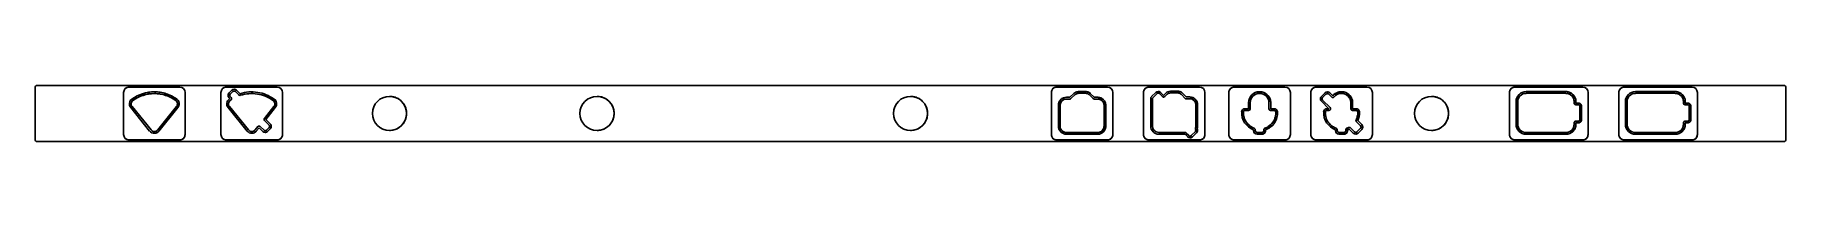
# Model space of a CAD drawing. Header units: millimetres. Extents: x 0 to 205, y 0 to 7.
import ezdxf

# ---------------------------------------------------------------- set-up
doc = ezdxf.new("R2010")
doc.units = ezdxf.units.MM
doc.linetypes.add('HIDDEN', pattern=[9.525, 6.35, -3.175])
doc.layers.add('Hidden', color=48, linetype='Continuous', lineweight=70, true_color=0x483905)
doc.layers.add('Layer0_', color=253, linetype='Continuous', lineweight=70, true_color=0x8faf8f)

msp = doc.modelspace()

# ---------------------------------------------------------------- linework, layer by layer
at = {"layer": 'Hidden', "color": 38, "linetype": 'HIDDEN', "lineweight": -3, "true_color": 0x482605}
for p, q in [((0, 6.35), (0, 6.35)), ((0, 0.25), (0, 6.35)), ((0.25, 6.6), (0.25, 6.6)), ((204.75, 6.6), (204.75, 6.6)), ((205, 6.35), (205, 6.35)), ((11.36, 4.11), (11.36, 4.11)), ((11.46, 4.83), (11.46, 4.83)), ((13.97, 5.65), (13.97, 5.65)), ((14.36, 1.37), (16.57, 4.11)), ((16.48, 4.83), (16.48, 4.83)), ((16.57, 4.11), (16.57, 4.11)), ((22.76, 4.11), (22.76, 4.11)), ((22.86, 5.57), (22.86, 5.57)), ((22.86, 5.29), (22.86, 5.29)), ((22.86, 4.83), (22.86, 4.83)), ((22.93, 4.88), (22.93, 4.88)), ((22.96, 5.19), (22.96, 5.19)), ((23.17, 5.88), (23.17, 5.88)), ((23.46, 5.88), (23.85, 5.49)), ((23.46, 5.88), (23.46, 5.88)), ((23.85, 5.49), (23.85, 5.49)), ((23.99, 5.43), (24, 5.43)), ((24.06, 5.44), (24.06, 5.44)), ((25.37, 5.65), (25.37, 5.65)), ((26.86, 2.73), (27.97, 4.11)), ((27.88, 4.83), (27.88, 4.83)), ((27.97, 4.11), (27.97, 4.11)), ((41.5, 5.31), (41.5, 5.31)), ((65.8, 5.31), (65.8, 5.31)), ((102.5, 5.31), (102.5, 5.31)), ((120.01, 4.25), (120.01, 4.25)), ((120.77, 5), (120.77, 5)), ((121.15, 5), (121.15, 5)), ((121.29, 5.06), (121.29, 5.06)), ((121.76, 5.52), (121.76, 5.52)), ((122.13, 5.67), (122.13, 5.67)), ((123.04, 5.67), (123.04, 5.67)), ((123.41, 5.52), (123.88, 5.06)), ((123.41, 5.52), (123.41, 5.52)), ((123.88, 5.06), (123.88, 5.06)), ((124.02, 5), (124.02, 5)), ((124.41, 5), (124.41, 5)), ((124.42, 5), (124.42, 5)), ((125.16, 4.25), (125.16, 1.81)), ((125.16, 4.25), (125.16, 4.25)), ((130.82, 5.01), (130.82, 5.01)), ((130.88, 5.15), (130.88, 5.15)), ((131.36, 5.63), (131.36, 5.63)), ((131.64, 5.63), (131.64, 5.63)), ((131.99, 5.29), (131.64, 5.63)), ((131.99, 5.29), (131.99, 5.29)), ((132.27, 5.29), (132.27, 5.29)), ((132.55, 5.56), (132.55, 5.56)), ((132.92, 5.71), (132.92, 5.71)), ((133.82, 5.71), (133.82, 5.71)), ((134.71, 5.04), (134.19, 5.56)), ((134.19, 5.56), (134.19, 5.56)), ((134.71, 5.04), (134.71, 5.04)), ((135.17, 5.04), (135.17, 5.04)), ((135.92, 1.82), (135.92, 4.29)), ((135.92, 4.29), (135.92, 4.29)), ((142.27, 4.58), (142.27, 4.58)), ((143.37, 5.66), (143.37, 5.66)), ((144.47, 4.61), (144.47, 3.86)), ((144.47, 4.61), (144.47, 4.61)), ((150.75, 5.16), (150.74, 5.16)), ((150.74, 4.88), (150.75, 4.88)), ((151.17, 5.59), (151.17, 5.59)), ((151.45, 5.59), (151.81, 5.23)), ((151.45, 5.59), (151.45, 5.59)), ((151.81, 5.23), (151.81, 5.23)), ((151.95, 5.17), (151.95, 5.17)), ((152.1, 5.25), (152.1, 5.25)), ((152.96, 5.66), (152.96, 5.66)), ((154.06, 4.61), (154.06, 4.61)), ((154.06, 3.86), (154.06, 4.61)), ((163.5, 5.31), (163.5, 5.31)), ((173.6, 4.7), (173.6, 4.7)), ((174.57, 5.67), (174.57, 5.67)), ((179.23, 5.67), (179.23, 5.67)), ((180.2, 4.7), (180.2, 4.53)), ((180.2, 4.7), (180.2, 4.7)), ((180.2, 4.53), (180.2, 4.53)), ((180.4, 4.33), (180.4, 4.33)), ((180.67, 4.33), (180.67, 4.33)), ((180.87, 4.13), (180.87, 2.6)), ((180.87, 4.13), (180.87, 4.13)), ((186.4, 4.7), (186.4, 4.7)), ((187.37, 5.67), (187.37, 5.67)), ((192.03, 5.67), (192.03, 5.67)), ((193, 4.7), (193, 4.53)), ((193, 4.7), (193, 4.7)), ((193, 4.53), (193, 4.53)), ((193.2, 4.33), (193.2, 4.33)), ((193.47, 4.33), (193.47, 4.33)), ((193.67, 4.13), (193.67, 2.6)), ((193.67, 4.13), (193.67, 4.13)), ((26.86, 2.73), (26.86, 2.73)), ((26.87, 2.47), (26.87, 2.47)), ((26.87, 2.47), (27.4, 1.94)), ((141.47, 3.48), (141.47, 3.48)), ((141.71, 3.66), (141.71, 3.66)), ((142.07, 3.66), (142.07, 3.66)), ((142.27, 3.86), (142.27, 3.86)), ((144.47, 3.86), (144.47, 3.86)), ((144.67, 3.66), (144.67, 3.66)), ((145.02, 3.66), (145.02, 3.66)), ((145.26, 3.48), (145.26, 3.48)), ((151.07, 3.48), (151.07, 3.48)), ((151.3, 3.66), (151.31, 3.66)), ((151.48, 3.66), (151.48, 3.66)), ((151.62, 4.01), (151.62, 4.01)), ((154.06, 3.86), (154.06, 3.86)), ((154.26, 3.66), (154.26, 3.66)), ((154.62, 3.66), (154.62, 3.66)), ((154.68, 2.55), (154.68, 2.55)), ((154.72, 2.32), (155.19, 1.85)), ((154.72, 2.32), (154.72, 2.32)), ((154.86, 3.48), (154.86, 3.48)), ((180.2, 2.2), (180.2, 2.03)), ((180.2, 2.2), (180.2, 2.2)), ((180.4, 2.4), (180.4, 2.4)), ((180.67, 2.4), (180.67, 2.4)), ((180.87, 2.6), (180.87, 2.6)), ((193, 2.2), (193, 2.03)), ((193, 2.2), (193, 2.2)), ((193.2, 2.4), (193.2, 2.4)), ((193.47, 2.4), (193.47, 2.4)), ((193.67, 2.6), (193.67, 2.6)), ((0, 0.25), (0, 0.25)), ((0.25, 0), (0.25, 0)), ((13.58, 1.37), (13.58, 1.37)), ((14.36, 1.37), (14.36, 1.37)), ((24.98, 1.37), (24.98, 1.37)), ((25.76, 1.37), (26.07, 1.76)), ((25.76, 1.37), (25.76, 1.37)), ((26.07, 1.76), (26.07, 1.76)), ((26.37, 1.77), (26.37, 1.77)), ((26.81, 1.34), (26.81, 1.34)), ((27.4, 1.65), (27.09, 1.34)), ((27.09, 1.34), (27.09, 1.34)), ((27.4, 1.94), (27.4, 1.94)), ((27.4, 1.65), (27.4, 1.65)), ((41.5, 1.31), (41.5, 1.31)), ((65.8, 1.31), (65.8, 1.31)), ((102.5, 1.31), (102.5, 1.31)), ((120.01, 1.81), (120.01, 1.81)), ((120.77, 1.07), (120.77, 1.07)), ((124.41, 1.07), (124.41, 1.07)), ((124.42, 1.07), (124.42, 1.07)), ((125.16, 1.81), (125.16, 1.81)), ((130.82, 1.82), (130.82, 1.82)), ((131.57, 1.07), (131.57, 1.07)), ((134.64, 1.07), (134.64, 1.07)), ((134.78, 1.01), (134.78, 1.01)), ((135.09, 0.7), (135.09, 0.7)), ((135.37, 0.7), (135.85, 1.17)), ((135.37, 0.7), (135.37, 0.7)), ((135.85, 1.17), (135.85, 1.17)), ((135.87, 1.56), (135.87, 1.56)), ((135.88, 1.4), (135.88, 1.4)), ((135.92, 1.82), (135.92, 1.82)), ((142.73, 1.58), (142.73, 1.58)), ((142.87, 1.39), (142.87, 1.39)), ((142.87, 1.27), (142.87, 1.27)), ((143.07, 1.07), (143.07, 1.07)), ((143.67, 1.07), (143.67, 1.07)), ((143.87, 1.39), (143.87, 1.27)), ((143.87, 1.39), (143.87, 1.39)), ((143.87, 1.27), (143.87, 1.27)), ((144, 1.58), (144, 1.58)), ((152.33, 1.58), (152.33, 1.58)), ((152.46, 1.39), (152.46, 1.39)), ((152.46, 1.27), (152.46, 1.27)), ((152.66, 1.07), (152.66, 1.07)), ((153.26, 1.07), (153.26, 1.07)), ((153.46, 1.27), (153.46, 1.39)), ((153.46, 1.39), (153.46, 1.39)), ((153.46, 1.27), (153.46, 1.27)), ((153.6, 1.58), (153.6, 1.58)), ((153.78, 1.65), (153.78, 1.65)), ((154.01, 1.61), (154.01, 1.61)), ((154.48, 1.14), (154.48, 1.14)), ((154.76, 1.14), (154.77, 1.14)), ((155.19, 1.57), (154.77, 1.14)), ((155.19, 1.85), (155.19, 1.85)), ((155.19, 1.57), (155.19, 1.57)), ((163.5, 1.31), (163.5, 1.31)), ((173.6, 2.03), (173.6, 2.03)), ((174.57, 1.07), (174.57, 1.07)), ((179.23, 1.07), (179.23, 1.07)), ((180.2, 2.03), (180.2, 2.03)), ((186.4, 2.03), (186.4, 2.03)), ((187.37, 1.07), (187.37, 1.07)), ((192.03, 1.07), (192.03, 1.07)), ((193, 2.03), (193, 2.03)), ((204.75, 0), (204.75, 0)), ((205, 0.25), (205, 0.25))]:
    msp.add_line(p, q, dxfattribs=at)
at = {"layer": 'Hidden', "linetype": 'HIDDEN', "lineweight": -3}
for p, q in [((11, 6.4), (11, 6.4)), ((16.94, 6.4), (16.94, 6.4)), ((22.4, 6.4), (22.4, 6.4)), ((28.34, 6.4), (28.34, 6.4)), ((119.62, 6.4), (119.62, 6.4)), ((125.56, 6.4), (125.56, 6.4)), ((130.4, 6.4), (130.4, 6.4)), ((136.34, 6.4), (136.34, 6.4)), ((140.4, 6.4), (140.4, 6.4)), ((146.34, 6.4), (146.34, 6.4)), ((150, 6.4), (150, 6.4)), ((155.94, 6.4), (155.94, 6.4)), ((173.26, 6.4), (173.26, 6.4)), ((181.2, 6.4), (181.2, 6.4)), ((186.06, 6.4), (186.06, 6.4)), ((194, 6.4), (194, 6.4)), ((10.37, 0.83), (10.37, 5.77)), ((10.37, 5.77), (10.37, 5.77)), ((11.34, 5), (11.34, 5)), ((13.97, 5.85), (13.97, 5.85)), ((16.59, 5), (16.59, 5)), ((17.57, 5.77), (17.57, 5.77)), ((21.77, 0.83), (21.77, 5.77)), ((21.77, 5.77), (21.77, 5.77)), ((22.72, 5.71), (22.72, 5.71)), ((22.72, 5.14), (22.72, 5.14)), ((22.74, 5), (22.74, 5)), ((22.81, 5.05), (22.81, 5.05)), ((23.03, 6.03), (23.03, 6.03)), ((23.6, 6.03), (23.99, 5.63)), ((23.6, 6.03), (23.6, 6.03)), ((23.99, 5.63), (23.99, 5.63)), ((25.37, 5.85), (25.37, 5.85)), ((27.99, 5), (27.99, 5)), ((28.97, 5.77), (28.97, 5.77)), ((118.99, 0.83), (118.99, 5.77)), ((118.99, 5.77), (118.99, 5.77)), ((119.81, 4.25), (119.81, 4.25)), ((120.77, 5.2), (120.77, 5.2)), ((121.15, 5.2), (121.15, 5.2)), ((121.62, 5.66), (121.62, 5.66)), ((122.13, 5.87), (122.13, 5.87)), ((123.04, 5.87), (123.04, 5.87)), ((123.55, 5.66), (124.02, 5.2)), ((123.55, 5.66), (123.55, 5.66)), ((124.02, 5.2), (124.02, 5.2)), ((124.41, 5.2), (124.41, 5.2)), ((124.42, 5.2), (124.42, 5.2)), ((125.36, 4.25), (125.36, 1.81)), ((125.36, 4.25), (125.36, 4.25)), ((126.19, 5.77), (126.19, 5.77)), ((129.77, 0.83), (129.77, 5.77)), ((129.77, 5.77), (129.77, 5.77)), ((130.62, 5.01), (130.62, 5.01)), ((130.73, 5.29), (130.73, 5.29)), ((131.22, 5.77), (131.22, 5.77)), ((132.13, 5.43), (131.78, 5.77)), ((131.78, 5.77), (131.78, 5.77)), ((132.13, 5.43), (132.13, 5.43)), ((132.4, 5.7), (132.4, 5.7)), ((132.92, 5.91), (132.92, 5.91)), ((133.82, 5.91), (133.82, 5.91)), ((134.79, 5.24), (134.33, 5.7)), ((134.33, 5.7), (134.33, 5.7)), ((134.79, 5.24), (134.79, 5.24)), ((135.17, 5.24), (135.17, 5.24)), ((136.12, 1.82), (136.12, 4.29)), ((136.12, 4.29), (136.12, 4.29)), ((136.97, 5.77), (136.97, 5.77)), ((139.77, 0.83), (139.77, 5.77)), ((139.77, 5.77), (139.77, 5.77)), ((142.07, 4.58), (142.07, 4.58)), ((143.37, 5.86), (143.37, 5.86)), ((144.67, 4.61), (144.67, 4.61)), ((144.67, 4.61), (144.67, 3.86)), ((146.97, 5.77), (146.97, 5.77)), ((149.37, 0.83), (149.37, 5.77)), ((149.37, 5.77), (149.37, 5.77)), ((150.6, 5.3), (150.6, 5.3)), ((150.6, 4.74), (150.6, 4.74)), ((151.03, 5.73), (151.03, 5.73)), ((151.95, 5.37), (151.59, 5.73)), ((151.59, 5.73), (151.59, 5.73)), ((151.95, 5.37), (151.95, 5.37)), ((152.96, 5.86), (152.96, 5.86)), ((154.26, 4.61), (154.26, 4.61)), ((154.26, 3.86), (154.26, 4.61)), ((156.57, 5.77), (156.57, 5.77)), ((172.63, 0.83), (172.63, 5.77)), ((172.63, 5.77), (172.63, 5.77)), ((173.4, 4.7), (173.4, 4.7)), ((174.57, 5.87), (174.57, 5.87)), ((179.23, 5.87), (179.23, 5.87)), ((180.4, 4.53), (180.4, 4.7)), ((180.4, 4.7), (180.4, 4.7)), ((180.4, 4.53), (180.4, 4.53)), ((180.67, 4.53), (180.67, 4.53)), ((181.07, 2.6), (181.07, 4.13)), ((181.07, 4.13), (181.07, 4.13)), ((181.83, 5.77), (181.83, 5.77)), ((185.43, 0.83), (185.43, 5.77)), ((185.43, 5.77), (185.43, 5.77)), ((186.2, 4.7), (186.2, 4.7)), ((187.37, 5.87), (187.37, 5.87)), ((192.03, 5.87), (192.03, 5.87)), ((193.2, 4.53), (193.2, 4.7)), ((193.2, 4.7), (193.2, 4.7)), ((193.2, 4.53), (193.2, 4.53)), ((193.47, 4.53), (193.47, 4.53)), ((193.87, 2.6), (193.87, 4.13)), ((193.87, 4.13), (193.87, 4.13)), ((194.63, 5.77), (194.63, 5.77)), ((11.21, 3.99), (11.21, 3.99)), ((14.51, 1.24), (16.73, 3.99)), ((16.73, 3.99), (16.73, 3.99)), ((22.61, 3.99), (22.61, 3.99)), ((27.02, 2.61), (27.01, 2.61)), ((28.13, 3.99), (27.02, 2.61)), ((27.02, 2.61), (27.55, 2.08)), ((27.55, 2.08), (27.54, 2.08)), ((28.13, 3.99), (28.13, 3.99)), ((141.27, 3.49), (141.27, 3.49)), ((141.71, 3.86), (141.71, 3.86)), ((142.07, 3.86), (142.07, 3.86)), ((144.67, 3.86), (144.67, 3.86)), ((145.02, 3.86), (145.02, 3.86)), ((145.46, 3.49), (145.46, 3.49)), ((150.87, 3.49), (150.87, 3.49)), ((151.3, 3.86), (151.3, 3.86)), ((151.48, 3.86), (151.48, 3.86)), ((154.26, 3.86), (154.26, 3.86)), ((154.62, 3.86), (154.62, 3.86)), ((155.33, 1.99), (154.86, 2.46)), ((154.86, 2.46), (154.86, 2.46)), ((155.06, 3.49), (155.06, 3.49)), ((180.4, 2.2), (180.4, 2.2)), ((180.4, 2.03), (180.4, 2.2)), ((180.67, 2.2), (180.67, 2.2)), ((181.07, 2.6), (181.07, 2.6)), ((193.2, 2.2), (193.2, 2.2)), ((193.2, 2.03), (193.2, 2.2)), ((193.47, 2.2), (193.47, 2.2)), ((193.87, 2.6), (193.87, 2.6)), ((10.37, 0.83), (10.37, 0.83)), ((11, 0.2), (11, 0.2)), ((13.42, 1.24), (13.42, 1.24)), ((14.51, 1.24), (14.51, 1.24)), ((16.94, 0.2), (16.94, 0.2)), ((17.57, 0.83), (17.57, 0.83)), ((21.77, 0.83), (21.77, 0.83)), ((22.4, 0.2), (22.4, 0.2)), ((24.82, 1.24), (24.82, 1.24)), ((26.23, 1.63), (25.91, 1.24)), ((25.91, 1.24), (25.91, 1.24)), ((26.23, 1.63), (26.23, 1.63)), ((26.66, 1.2), (26.66, 1.2)), ((27.55, 1.51), (27.23, 1.2)), ((27.23, 1.2), (27.23, 1.2)), ((27.55, 1.51), (27.54, 1.51)), ((28.34, 0.2), (28.34, 0.2)), ((28.97, 0.83), (28.97, 0.83)), ((118.99, 0.83), (118.99, 0.83)), ((119.62, 0.2), (119.62, 0.2)), ((119.81, 1.81), (119.81, 1.81)), ((120.77, 0.87), (120.77, 0.87)), ((124.41, 0.87), (124.41, 0.87)), ((124.43, 0.87), (124.43, 0.87)), ((125.36, 1.81), (125.36, 1.81)), ((125.56, 0.2), (125.56, 0.2)), ((126.19, 0.83), (126.19, 0.83)), ((129.77, 0.83), (129.77, 0.83)), ((130.4, 0.2), (130.4, 0.2)), ((130.62, 1.82), (130.62, 1.82)), ((131.57, 0.87), (131.57, 0.87)), ((134.64, 0.87), (134.64, 0.87)), ((134.95, 0.56), (134.95, 0.56)), ((135.51, 0.56), (135.99, 1.03)), ((135.51, 0.56), (135.51, 0.56)), ((135.99, 1.03), (135.99, 1.03)), ((136.06, 1.5), (136.06, 1.5)), ((136.12, 1.82), (136.12, 1.82)), ((136.34, 0.2), (136.34, 0.2)), ((136.97, 0.83), (136.97, 0.83)), ((139.77, 0.83), (139.77, 0.83)), ((140.4, 0.2), (140.4, 0.2)), ((142.67, 1.39), (142.67, 1.39)), ((142.67, 1.27), (142.67, 1.27)), ((143.07, 0.87), (143.07, 0.87)), ((143.67, 0.87), (143.67, 0.87)), ((144.07, 1.39), (144.07, 1.27)), ((144.07, 1.39), (144.07, 1.39)), ((144.07, 1.27), (144.07, 1.27)), ((146.34, 0.2), (146.34, 0.2)), ((146.97, 0.83), (146.97, 0.83)), ((149.37, 0.83), (149.37, 0.83)), ((150, 0.2), (150, 0.2)), ((152.26, 1.39), (152.26, 1.39)), ((152.26, 1.27), (152.26, 1.27)), ((152.66, 0.87), (152.66, 0.87)), ((153.26, 0.87), (153.26, 0.87)), ((153.66, 1.27), (153.66, 1.39)), ((153.66, 1.39), (153.66, 1.39)), ((153.66, 1.27), (153.66, 1.27)), ((153.87, 1.47), (153.87, 1.47)), ((154.34, 1), (154.34, 1)), ((154.91, 1), (155.33, 1.42)), ((154.91, 1), (154.91, 1)), ((155.33, 1.99), (155.33, 1.99)), ((155.33, 1.42), (155.33, 1.42)), ((155.94, 0.2), (155.94, 0.2)), ((156.57, 0.83), (156.57, 0.83)), ((172.63, 0.83), (172.63, 0.83)), ((173.26, 0.2), (173.26, 0.2)), ((173.4, 2.03), (173.4, 2.03)), ((174.57, 0.87), (174.57, 0.87)), ((179.23, 0.87), (179.23, 0.87)), ((180.4, 2.03), (180.4, 2.03)), ((181.2, 0.2), (181.2, 0.2)), ((181.83, 0.83), (181.83, 0.83)), ((185.43, 0.83), (185.43, 0.83)), ((186.06, 0.2), (186.06, 0.2)), ((186.2, 2.03), (186.2, 2.03)), ((187.37, 0.87), (187.37, 0.87)), ((192.03, 0.87), (192.03, 0.87)), ((193.2, 2.03), (193.2, 2.03)), ((194, 0.2), (194, 0.2)), ((194.63, 0.83), (194.63, 0.83))]:
    msp.add_line(p, q, dxfattribs=at)
at = {"layer": 'Hidden', "color": 38, "linetype": 'HIDDEN', "lineweight": -3, "true_color": 0x482605}
for centre, major_axis, ratio, start_param, end_param in [((0.25, 6.35), (0, -0.25), 0.999987, 3.141593, 4.712389), ((13.97, 1.36), (0, -4.28), 0.999988, 2.51583, 3.141711), ((24, 5.63), (0, -0.2), 0.999987, 5.497759, 6.594549), ((25.37, 1.36), (0, -4.28), 0.999988, 2.51583, 3.452956), ((27.58, 4.43), (0, -0.5), 0.999987, 0.892134, 2.51583), ((41.5, 3.31), (0, -2), 0.999987, 0, 3.14176), ((65.8, 3.31), (0, -2), 0.999987, 0, 3.14176), ((102.5, 3.31), (0, -2), 0.999987, 0, 3.14176), ((124.02, 5.2), (0, -0.2), 0.999987, 5.50954, 6.283185), ((132.13, 5.43), (0, -0.2), 0.999987, 5.497787, 6.283185), ((133.82, 5.19), (0, -0.524), 0.999987, 2.356195, 3.141593), ((135.17, 4.29), (0, -0.75), 0.999987, 1.570883, 3.141141), ((151.95, 5.37), (0, -0.2), 0.999987, 5.497787, 6.339186), ((152.96, 4.56), (0, -1.1), 0.999987, 1.615216, 3.141988), ((163.5, 3.31), (0, -2), 0.999987, 0, 3.14176), ((180.4, 4.53), (0, -0.2), 0.999987, 4.712389, 6.283185), ((193.2, 4.53), (0, -0.2), 0.999987, 4.712389, 6.283185), ((27.02, 2.61), (0, -0.2), 0.999987, 4.033726, 5.497759), ((144.67, 3.86), (0, -0.2), 0.999987, 4.712389, 6.283185), ((180.4, 2.2), (0, -0.2), 0.999987, 3.141593, 4.712389), ((193.2, 2.2), (0, -0.2), 0.999987, 3.141593, 4.712389), ((0.25, 0.25), (0, -0.25), 0.999987, 4.712389, 6.283185), ((25.37, 1.68), (0, -0.5), 0.999987, 0, 0.892134), ((26.23, 1.63), (0, -0.2), 0.999987, 3.141449, 4.033726), ((136.06, 1.5), (0, -0.2), 0.999987, 4.36718, 5.189276), ((135.17, 1.82), (0, -0.745), 0.999987, 1.225587, 1.570796), ((153.26, 1.27), (0, -0.2), 0.999987, 0, 1.570796)]:
    msp.add_ellipse(centre, major_axis=major_axis, ratio=ratio, start_param=start_param, end_param=end_param, dxfattribs=at)
at = {"layer": 'Hidden', "linetype": 'HIDDEN', "lineweight": -3, "extrusion": (1.55404e-41, -4.25385e-30, -1)}
for centre in [(11, 5.77), (22.4, 5.77), (119.62, 5.77), (130.4, 5.77), (140.4, 5.77), (150, 5.77)]:
    msp.add_ellipse(centre, major_axis=(0, 0.63), ratio=0.999987, start_param=4.712389, end_param=6.283185, dxfattribs=at)
at = {"layer": 'Hidden', "linetype": 'HIDDEN', "lineweight": -3, "extrusion": (1.98185e-41, -5.42488e-30, -1)}
for centre in [(173.26, 5.77), (186.06, 5.77)]:
    msp.add_ellipse(centre, major_axis=(0, 0.63), ratio=0.999987, start_param=4.712389, end_param=6.283185, dxfattribs=at)
at = {"layer": 'Hidden', "linetype": 'HIDDEN', "lineweight": -3}
for centre, major_axis, ratio, start_param, end_param in [((13.97, 1.36), (0, -4.48), 0.999987, 2.51583, 3.141611), ((16.18, 4.43), (0, -0.7), 0.999988, 0.892134, 2.51583), ((124.42, 4.27), (0.871, -0.366), 0.984314, 0.389288, 1.96003), ((133.82, 5.19), (0, -0.724), 0.999987, 2.356195, 3.141593), ((135.17, 4.29), (0, -0.95), 0.999987, 1.570875, 3.141141), ((152.96, 4.56), (0, -1.3), 0.999987, 1.611655, 3.141586), ((179.23, 4.7), (0, -1.17), 0.999987, 1.570796, 3.141593), ((192.03, 4.7), (0, -1.17), 0.999987, 1.570796, 3.141593), ((143.41, 3.32), (1.49, 1.44), 0.981494, 4.276449, 5.58747), ((153.01, 3.32), (1.5, 1.43), 0.981647, 5.07959, 5.593469), ((11, 0.83), (0, -0.63), 0.999987, 4.712389, 6.283185), ((13.97, 1.68), (0, -0.7), 0.999988, 0, 0.892134), ((22.4, 0.83), (0, -0.63), 0.999987, 4.712389, 6.283185), ((119.62, 0.83), (0, -0.63), 0.999987, 4.712389, 6.283185), ((124.42, 1.8), (0.871, 0.366), 0.984306, 4.327708, 5.893336), ((130.4, 0.83), (0, -0.63), 0.999987, 4.712389, 6.283185), ((135.17, 1.82), (0, -0.945), 0.999988, 1.225587, 1.570807), ((140.4, 0.83), (0, -0.63), 0.999987, 4.712389, 6.283185), ((150, 0.83), (0, -0.63), 0.999987, 4.712389, 6.283185), ((153.26, 1.27), (0, -0.4), 0.999987, 0, 1.570796), ((152.96, 3.36), (0, -2.09), 0.999987, 0.340875, 0.447213), ((173.26, 0.83), (0, -0.63), 0.999987, 4.712389, 6.283185), ((179.23, 2.03), (0, -1.17), 0.999987, 0, 1.570796), ((186.06, 0.83), (0, -0.63), 0.999987, 4.712389, 6.283185), ((192.03, 2.03), (0, -1.17), 0.999987, 0, 1.570796)]:
    msp.add_ellipse(centre, major_axis=major_axis, ratio=ratio, start_param=start_param, end_param=end_param, dxfattribs=at)
at = {"layer": 'Hidden', "color": 38, "linetype": 'HIDDEN', "lineweight": -3, "true_color": 0x482605, "extrusion": (5.76454e-43, -3.15544e-30, -1)}
msp.add_ellipse((16.18, 4.43), major_axis=(0, 0.5), ratio=0.999987, start_param=0.625762, end_param=2.249459, dxfattribs=at)
at = {"layer": 'Hidden', "linetype": 'HIDDEN', "lineweight": -3, "extrusion": (-3.59176e-43, -6.31089e-30, -1)}
msp.add_ellipse((23.32, 5.74), major_axis=(0, 0.4), ratio=0.999987, start_param=0.000014, end_param=0.785426, dxfattribs=at)
at = {"layer": 'Hidden', "color": 38, "linetype": 'HIDDEN', "lineweight": -3, "true_color": 0x482605, "extrusion": (1.92157e-42, -3.15544e-30, -1)}
msp.add_ellipse((23.32, 5.74), major_axis=(0, 0.2), ratio=0.999987, start_param=0.000014, end_param=0.785426, dxfattribs=at)
at = {"layer": 'Hidden', "linetype": 'HIDDEN', "lineweight": -3, "extrusion": (1.46402e-42, -1.57772e-30, -1)}
msp.add_ellipse((25.37, 1.36), major_axis=(0, 4.48), ratio=0.999987, start_param=5.971822, end_param=6.908948, dxfattribs=at)
at = {"layer": 'Hidden', "linetype": 'HIDDEN', "lineweight": -3, "extrusion": (8.11661e-42, -2.36658e-30, -1)}
msp.add_ellipse((27.58, 4.43), major_axis=(0, 0.7), ratio=0.999988, start_param=0.625762, end_param=2.249459, dxfattribs=at)
at = {"layer": 'Hidden', "linetype": 'HIDDEN', "lineweight": -3, "extrusion": (1.83342e-41, -5.1276e-30, -1)}
msp.add_ellipse((123.04, 5.14), major_axis=(0, 0.728), ratio=0.999987, start_param=6.281069, end_param=7.056809, dxfattribs=at)
at = {"layer": 'Hidden', "color": 38, "linetype": 'HIDDEN', "lineweight": -3, "true_color": 0x482605, "extrusion": (1.24148e-41, -3.74709e-30, -1)}
msp.add_ellipse((123.04, 5.14), major_axis=(0, 0.528), ratio=0.999988, start_param=6.280178, end_param=7.056809, dxfattribs=at)
at = {"layer": 'Hidden', "linetype": 'HIDDEN', "lineweight": -3, "extrusion": (-4.56684e-43, -3.15544e-30, -1)}
msp.add_ellipse((131.5, 5.49), major_axis=(0, 0.4), ratio=0.999987, start_param=0, end_param=0.785398, dxfattribs=at)
at = {"layer": 'Hidden', "color": 38, "linetype": 'HIDDEN', "lineweight": -3, "true_color": 0x482605, "extrusion": (0, 0, -1)}
for centre, major_axis, start_param, end_param in [((131.5, 5.49), (0, 0.2), 0, 0.785398), ((179.23, 4.7), (0, 0.967), 0, 1.570796), ((180.67, 4.13), (0, 0.2), 0, 1.570796), ((13.97, 1.68), (0, 0.5), 2.249459, 3.142602), ((26.95, 1.48), (0, 0.2), 2.356194, 3.14398), ((27.26, 1.8), (0, 0.2), 0.785426, 2.356194), ((135.23, 0.84), (0, 0.2), 2.356194, 3.144112), ((155.05, 1.71), (0, 0.2), 0.785398, 2.356194)]:
    msp.add_ellipse(centre, major_axis=major_axis, ratio=0.999987, start_param=start_param, end_param=end_param, dxfattribs=at)
at = {"layer": 'Hidden', "linetype": 'HIDDEN', "lineweight": -3, "extrusion": (3.84632e-42, -3.15544e-30, -1)}
msp.add_ellipse((143.37, 4.56), major_axis=(0, 1.3), ratio=0.999987, start_param=0.000244, end_param=1.529938, dxfattribs=at)
at = {"layer": 'Hidden', "color": 38, "linetype": 'HIDDEN', "lineweight": -3, "true_color": 0x482605, "extrusion": (2.94429e-42, -3.15544e-30, -1)}
msp.add_ellipse((143.37, 4.56), major_axis=(0, 1.1), ratio=0.999987, start_param=0.000245, end_param=1.526377, dxfattribs=at)
at = {"layer": 'Hidden', "linetype": 'HIDDEN', "lineweight": -3, "extrusion": (-6.01349e-43, -3.15544e-30, -1)}
msp.add_ellipse((151.31, 5.44), major_axis=(0, 0.4), ratio=0.999987, start_param=0, end_param=0.785398, dxfattribs=at)
at = {"layer": 'Hidden', "color": 38, "linetype": 'HIDDEN', "lineweight": -3, "true_color": 0x482605, "extrusion": (1.92152e-42, -3.15544e-30, -1)}
for centre, start_param, end_param in [((151.31, 5.44), 0, 0.785398), ((154.62, 1.28), 2.356194, 3.144112)]:
    msp.add_ellipse(centre, major_axis=(0, 0.2), ratio=0.999987, start_param=start_param, end_param=end_param, dxfattribs=at)
at = {"layer": 'Hidden', "linetype": 'HIDDEN', "lineweight": -3, "extrusion": (1.97029e-42, -1.57772e-30, -1)}
msp.add_ellipse((180.67, 4.13), major_axis=(0, 0.4), ratio=0.999987, start_param=0, end_param=1.570796, dxfattribs=at)
at = {"layer": 'Hidden', "color": 38, "linetype": 'HIDDEN', "lineweight": -3, "true_color": 0x482605, "extrusion": (7.39549e-44, -6.31089e-30, -1)}
for centre, ratio, start_param, end_param in [((192.03, 4.7), 0.999987, 0, 1.570796), ((187.37, 2.03), 0.999988, 3.141593, 3.141594)]:
    msp.add_ellipse(centre, major_axis=(0, 0.967), ratio=ratio, start_param=start_param, end_param=end_param, dxfattribs=at)
at = {"layer": 'Hidden', "linetype": 'HIDDEN', "lineweight": -3, "extrusion": (0, 0, -1)}
msp.add_ellipse((193.47, 4.13), major_axis=(0, 0.4), ratio=0.999987, start_param=0, end_param=1.570796, dxfattribs=at)
at = {"layer": 'Hidden', "color": 38, "linetype": 'HIDDEN', "lineweight": -3, "true_color": 0x482605, "extrusion": (2.90243e-42, -3.15544e-30, -1)}
for centre, start_param, end_param in [((193.47, 4.13), 0, 1.570796), ((143.07, 1.27), 3.141593, 3.1416)]:
    msp.add_ellipse(centre, major_axis=(0, 0.2), ratio=0.999987, start_param=start_param, end_param=end_param, dxfattribs=at)
at = {"layer": 'Hidden', "linetype": 'HIDDEN', "lineweight": -3, "extrusion": (6.57563e-42, -1.79993e-30, -1)}
msp.add_ellipse((27.26, 1.8), major_axis=(0, 0.4), ratio=0.999987, start_param=0.785426, end_param=2.356194, dxfattribs=at)
at = {"layer": 'Hidden', "color": 38, "linetype": 'HIDDEN', "lineweight": -3, "true_color": 0x482605, "extrusion": (3.69775e-44, -3.15544e-30, -1)}
for centre, ratio, start_param, end_param in [((154.26, 3.86), 0.999987, 3.141593, 4.712389), ((153.66, 1.39), 0.999988, 4.712389, 5.942348)]:
    msp.add_ellipse(centre, major_axis=(0, 0.2), ratio=ratio, start_param=start_param, end_param=end_param, dxfattribs=at)
at = {"layer": 'Hidden', "linetype": 'HIDDEN', "lineweight": -3, "extrusion": (7.73557e-42, -3.15544e-30, -1)}
msp.add_ellipse((180.67, 2.6), major_axis=(0, 0.4), ratio=0.999987, start_param=1.570796, end_param=3.141593, dxfattribs=at)
at = {"layer": 'Hidden', "color": 38, "linetype": 'HIDDEN', "lineweight": -3, "true_color": 0x482605, "extrusion": (4.5299e-42, -3.15544e-30, -1)}
msp.add_ellipse((180.67, 2.6), major_axis=(0, 0.2), ratio=0.999987, start_param=1.570796, end_param=3.141593, dxfattribs=at)
at = {"layer": 'Hidden', "linetype": 'HIDDEN', "lineweight": -3, "extrusion": (9.66947e-42, -3.9443e-30, -1)}
msp.add_ellipse((193.47, 2.6), major_axis=(0, 0.4), ratio=0.999987, start_param=1.570796, end_param=3.141593, dxfattribs=at)
at = {"layer": 'Hidden', "color": 38, "linetype": 'HIDDEN', "lineweight": -3, "true_color": 0x482605, "extrusion": (-9.43935e-43, -3.15544e-30, -1)}
for centre, start_param, end_param in [((193.47, 2.6), 1.570796, 3.141593), ((135.71, 1.31), 1.09391, 2.356194), ((143.67, 1.27), 1.570796, 3.141593)]:
    msp.add_ellipse(centre, major_axis=(0, 0.2), ratio=0.999987, start_param=start_param, end_param=end_param, dxfattribs=at)
at = {"layer": 'Hidden', "linetype": 'HIDDEN', "lineweight": -3, "extrusion": (1.23499e-42, -6.31089e-30, -1)}
msp.add_ellipse((25.37, 1.68), major_axis=(0, 0.7), ratio=0.999988, start_param=2.249459, end_param=3.141773, dxfattribs=at)
at = {"layer": 'Hidden', "linetype": 'HIDDEN', "lineweight": -3, "extrusion": (5.55864e-43, -3.15544e-30, -1)}
msp.add_ellipse((26.95, 1.48), major_axis=(0, 0.4), ratio=0.999987, start_param=2.356194, end_param=3.141772, dxfattribs=at)
at = {"layer": 'Hidden', "color": 38, "linetype": 'HIDDEN', "lineweight": -3, "true_color": 0x482605, "extrusion": (6.37168e-42, -1.97215e-30, -1)}
msp.add_ellipse((124.41, 1.84), major_axis=(0, 0.773), ratio=0.999987, start_param=3.121398, end_param=3.141604, dxfattribs=at)
at = {"layer": 'Hidden', "linetype": 'HIDDEN', "lineweight": -3, "extrusion": (1.07253e-41, -2.9459e-30, -1)}
msp.add_ellipse((124.41, 1.84), major_axis=(0, 0.973), ratio=0.999987, start_param=3.121811, end_param=3.141604, dxfattribs=at)
at = {"layer": 'Hidden', "linetype": 'HIDDEN', "lineweight": -3, "extrusion": (-3.79873e-43, -6.31089e-30, -1)}
msp.add_ellipse((135.23, 0.84), major_axis=(0, 0.4), ratio=0.999987, start_param=2.356194, end_param=3.141908, dxfattribs=at)
at = {"layer": 'Hidden', "linetype": 'HIDDEN', "lineweight": -3, "extrusion": (3.7603e-42, -1.57772e-30, -1)}
msp.add_ellipse((135.7, 1.31), major_axis=(0, 0.4), ratio=0.999987, start_param=1.09391, end_param=2.356194, dxfattribs=at)
at = {"layer": 'Hidden', "linetype": 'HIDDEN', "lineweight": -3, "extrusion": (5.82787e-42, -2.36658e-30, -1)}
msp.add_ellipse((143.67, 1.27), major_axis=(0, 0.4), ratio=0.999987, start_param=1.570796, end_param=3.141593, dxfattribs=at)
at = {"layer": 'Hidden', "linetype": 'HIDDEN', "lineweight": -3, "extrusion": (-6.22056e-43, -3.15544e-30, -1)}
msp.add_ellipse((154.62, 1.28), major_axis=(0, 0.4), ratio=0.999987, start_param=2.356194, end_param=3.141907, dxfattribs=at)
at = {"layer": 'Hidden', "linetype": 'HIDDEN', "lineweight": -3, "extrusion": (1.3785e-41, -3.77335e-30, -1)}
msp.add_ellipse((155.05, 1.71), major_axis=(0, 0.4), ratio=0.999987, start_param=0.785398, end_param=2.356194, dxfattribs=at)
at = {"layer": 'Hidden', "color": 38, "linetype": 'HIDDEN', "lineweight": -3, "true_color": 0x482605, "extrusion": (3.69774e-44, -3.15544e-30, -1)}
msp.add_ellipse((174.57, 2.03), major_axis=(0, 0.967), ratio=0.999987, start_param=3.141593, end_param=3.141594, dxfattribs=at)
at = {"layer": 'Hidden', "color": 38, "linetype": 'HIDDEN', "lineweight": -3, "true_color": 0x482605, "extrusion": (8.17272e-45, -3.15544e-30, -1)}
msp.add_ellipse((179.23, 2.03), major_axis=(0, 0.967), ratio=0.999987, start_param=1.570796, end_param=3.141593, dxfattribs=at)
at = {"layer": 'Hidden', "color": 38, "linetype": 'HIDDEN', "lineweight": -3, "true_color": 0x482605, "extrusion": (3.11015e-44, -3.15544e-30, -1)}
msp.add_ellipse((192.03, 2.03), major_axis=(0, 0.967), ratio=0.999987, start_param=1.570796, end_param=3.141593, dxfattribs=at)
at = {"layer": 'Hidden', "color": 38, "linetype": 'HIDDEN', "lineweight": -3, "true_color": 0x482605}
for points, knots in [([(124.42, 5), (124.42, 5), (124.42, 5), (124.52, 5), (124.62, 4.98), (124.8, 4.9), (124.88, 4.84), (125.02, 4.7), (125.07, 4.62), (125.15, 4.44), (125.16, 4.35), (125.16, 4.25)], [0.001712865, 0.001712865, 0.001712865, 0.001712865, 0.001713748, 0.001713748, 0.002007612, 0.002007612, 0.002304401, 0.002304401, 0.002598909, 0.002598909, 0.002881697, 0.002881697, 0.002881697, 0.002881697]), ([(145.26, 3.48), (145.26, 3.44), (145.27, 3.41), (145.27, 3.14), (145.22, 2.9), (145.05, 2.45), (144.91, 2.24), (144.57, 1.88), (144.37, 1.73), (144.09, 1.61), (144.05, 1.59), (144, 1.58)], [0.008536961, 0.008536961, 0.008536961, 0.008536961, 0.008632237, 0.008632237, 0.009355959, 0.009355959, 0.010094835, 0.010094835, 0.010840328, 0.010840328, 0.010991613, 0.010991613, 0.010991613, 0.010991613]), ([(145.02, 3.66), (145.03, 3.66), (145.05, 3.66), (145.06, 3.66), (145.11, 3.66), (145.16, 3.64), (145.2, 3.61), (145.24, 3.58), (145.26, 3.53), (145.26, 3.48)], [-0.138412, -0.138412, -0.138412, -0.138412, 0, 0, 0, 0.5, 0.5, 0.5, 1, 1, 1, 1]), ([(154.86, 3.48), (154.86, 3.53), (154.83, 3.58), (154.8, 3.61), (154.76, 3.64), (154.71, 3.66), (154.66, 3.66), (154.64, 3.66), (154.63, 3.66), (154.62, 3.66)], [-1, -1, -1, -1, -0.5, -0.5, -0.5, 0, 0, 0, 0.138412, 0.138412, 0.138412, 0.138412]), ([(154.68, 2.55), (154.66, 2.51), (154.65, 2.47), (154.66, 2.43), (154.67, 2.39), (154.69, 2.35), (154.72, 2.32)], [0, 0, 0, 0, 0.5, 0.5, 0.5, 1, 1, 1, 1]), ([(154.68, 2.55), (154.74, 2.68), (154.79, 2.81), (154.86, 3.12), (154.87, 3.3), (154.86, 3.48)], [0.0017938273, 0.0017938273, 0.0017938273, 0.0017938273, 0.0022206509, 0.0022206509, 0.0027528802, 0.0027528802, 0.0027528802, 0.0027528802]), ([(125.16, 1.81), (125.16, 1.72), (125.15, 1.64), (125.09, 1.47), (125.04, 1.39), (124.91, 1.24), (124.83, 1.18), (124.69, 1.12), (124.64, 1.1), (124.53, 1.07), (124.48, 1.07), (124.42, 1.07)], [0.003475424, 0.003475424, 0.003475424, 0.003475424, 0.003732011, 0.003732011, 0.004018896, 0.004018896, 0.004312108, 0.004312108, 0.004480018, 0.004480018, 0.004640593, 0.004640593, 0.004640593, 0.004640593]), ([(144, 1.58), (143.96, 1.56), (143.93, 1.54), (143.9, 1.5), (143.88, 1.47), (143.87, 1.43), (143.87, 1.39)], [0, 0, 0, 0, 0.5, 0.5, 0.5, 1, 1, 1, 1])]:
    msp.add_open_spline(points, degree=3, knots=knots, dxfattribs=at)
at = {"layer": 'Hidden', "linetype": 'HIDDEN', "lineweight": -3}
for points in [[(145.46, 3.49), (145.45, 3.58), (145.39, 3.73), (145.23, 3.84), (145.06, 3.87), (145.03, 3.86), (145.02, 3.86)], [(155.06, 3.49), (155.05, 3.58), (154.99, 3.73), (154.82, 3.84), (154.66, 3.87), (154.63, 3.86), (154.62, 3.86)]]:
    msp.add_open_spline(points, degree=3, knots=[-1, -1, -1, -1, -0.52846, -0.26423, 0, 0.138412, 0.138412, 0.138412, 0.138412], dxfattribs=at)
at = {"layer": 'Hidden', "color": 38, "linetype": 'HIDDEN', "lineweight": -3, "true_color": 0x482605}
for points in [[(153.6, 1.58), (153.66, 1.6), (153.72, 1.62), (153.78, 1.65)], [(153.87, 1.67), (153.84, 1.67), (153.81, 1.67), (153.78, 1.65)]]:
    msp.add_open_spline(points, degree=3, dxfattribs=at)
at = {"layer": 'Layer0_', "color": 38, "lineweight": -3, "true_color": 0x482605}
for p, q in [((0, 0.25), (0, 6.35)), ((204.75, 6.6), (0.25, 6.6)), ((205, 6.35), (205, 0.25)), ((205, 6.35), (205, 0.25)), ((11.36, 4.11), (13.58, 1.37)), ((13.58, 1.37), (11.36, 4.11)), ((16.57, 4.11), (14.36, 1.37)), ((22.76, 4.11), (24.98, 1.37)), ((24.98, 1.37), (22.76, 4.11)), ((22.86, 5.57), (23.17, 5.88)), ((23.17, 5.88), (22.86, 5.57)), ((22.96, 5.19), (22.86, 5.29)), ((22.86, 5.29), (22.96, 5.19)), ((23.85, 5.49), (23.46, 5.88)), ((27.97, 4.11), (26.86, 2.73)), ((120.01, 1.81), (120.01, 4.25)), ((120.01, 4.25), (120.01, 1.81)), ((121.15, 5), (120.77, 5)), ((121.29, 5.06), (121.76, 5.52)), ((121.76, 5.52), (121.29, 5.06)), ((123.04, 5.67), (122.13, 5.67)), ((123.88, 5.06), (123.41, 5.52)), ((124.41, 5), (124.02, 5)), ((124.42, 5), (124.41, 5)), ((125.16, 1.81), (125.16, 4.25)), ((130.82, 5.01), (130.82, 1.82)), ((130.82, 1.82), (130.82, 5.01)), ((131.36, 5.63), (130.88, 5.15)), ((130.88, 5.15), (131.36, 5.63)), ((131.64, 5.63), (131.99, 5.29)), ((132.55, 5.56), (132.27, 5.29)), ((132.27, 5.29), (132.55, 5.56)), ((132.92, 5.71), (133.82, 5.71)), ((134.19, 5.56), (134.71, 5.04)), ((134.71, 5.04), (135.17, 5.04)), ((135.92, 4.29), (135.92, 1.82)), ((142.27, 3.86), (142.27, 4.58)), ((142.27, 4.58), (142.27, 3.86)), ((144.47, 3.86), (144.47, 4.61)), ((150.74, 5.16), (151.17, 5.59)), ((151.62, 4.01), (150.74, 4.88)), ((150.75, 5.16), (151.17, 5.59)), ((151.62, 4.01), (150.75, 4.88)), ((151.45, 5.59), (151.81, 5.23)), ((154.06, 4.61), (154.06, 3.86)), ((173.6, 2.03), (173.6, 4.7)), ((173.6, 2.03), (173.6, 4.7)), ((174.57, 5.67), (179.23, 5.67)), ((180.2, 4.7), (180.2, 4.53)), ((180.4, 4.33), (180.67, 4.33)), ((180.87, 4.13), (180.87, 2.6)), ((186.4, 2.03), (186.4, 4.7)), ((186.4, 2.03), (186.4, 4.7)), ((187.37, 5.67), (192.03, 5.67)), ((193, 4.7), (193, 4.53)), ((193.2, 4.33), (193.47, 4.33)), ((193.67, 4.13), (193.67, 2.6)), ((27.4, 1.94), (26.87, 2.47)), ((142.07, 3.66), (141.71, 3.66)), ((145.02, 3.66), (144.67, 3.66)), ((151.3, 3.66), (151.48, 3.66)), ((154.26, 3.66), (154.62, 3.66)), ((154.72, 2.32), (155.19, 1.85)), ((180.2, 2.2), (180.2, 2.03)), ((180.67, 2.4), (180.4, 2.4)), ((193, 2.2), (193, 2.03)), ((193.47, 2.4), (193.2, 2.4)), ((26.07, 1.76), (25.76, 1.37)), ((26.23, 1.83), (26.23, 1.83)), ((26.81, 1.34), (26.37, 1.77)), ((26.37, 1.77), (26.81, 1.34)), ((27.09, 1.34), (27.4, 1.65)), ((120.77, 1.07), (124.41, 1.07)), ((134.64, 1.07), (131.57, 1.07)), ((134.78, 1.01), (135.09, 0.7)), ((135.09, 0.7), (134.78, 1.01)), ((135.85, 1.17), (135.37, 0.7)), ((142.87, 1.27), (142.87, 1.39)), ((142.87, 1.39), (142.87, 1.27)), ((143.07, 1.07), (143.67, 1.07)), ((143.87, 1.27), (143.87, 1.39)), ((152.46, 1.39), (152.46, 1.27)), ((152.46, 1.27), (152.46, 1.39)), ((153.26, 1.07), (152.66, 1.07)), ((153.46, 1.39), (153.46, 1.27)), ((153.87, 1.67), (153.87, 1.67)), ((154.48, 1.14), (154.01, 1.61)), ((154.48, 1.14), (154.01, 1.61)), ((155.19, 1.57), (154.76, 1.14)), ((179.23, 1.07), (174.57, 1.07)), ((192.03, 1.07), (187.37, 1.07)), ((0.25, 0), (204.75, 0))]:
    msp.add_line(p, q, dxfattribs=at)
at = {"layer": 'Layer0_', "color": 48, "lineweight": -3, "true_color": 0x483905}
for p, q in [((11, 6.4), (16.94, 6.4)), ((22.4, 6.4), (28.34, 6.4)), ((119.62, 6.4), (125.56, 6.4)), ((130.4, 6.4), (136.34, 6.4)), ((140.4, 6.4), (146.34, 6.4)), ((150, 6.4), (155.94, 6.4)), ((173.26, 6.4), (181.2, 6.4)), ((186.06, 6.4), (194, 6.4)), ((10.37, 0.83), (10.37, 5.77)), ((17.57, 5.77), (17.57, 0.83)), ((17.57, 5.77), (17.57, 0.83)), ((21.77, 0.83), (21.77, 5.77)), ((22.72, 5.71), (23.03, 6.03)), ((23.03, 6.03), (22.72, 5.71)), ((22.81, 5.05), (22.72, 5.14)), ((22.72, 5.14), (22.81, 5.05)), ((23.99, 5.63), (23.6, 6.03)), ((28.97, 5.77), (28.97, 0.83)), ((28.97, 5.77), (28.97, 0.83)), ((118.99, 0.83), (118.99, 5.77)), ((119.81, 1.81), (119.81, 4.25)), ((119.81, 4.25), (119.81, 1.81)), ((121.15, 5.2), (120.77, 5.2)), ((121.15, 5.2), (121.62, 5.66)), ((121.62, 5.66), (121.15, 5.2)), ((123.04, 5.87), (122.13, 5.87)), ((124.02, 5.2), (123.55, 5.66)), ((124.41, 5.2), (124.02, 5.2)), ((124.42, 5.2), (124.41, 5.2)), ((125.36, 1.81), (125.36, 4.25)), ((126.19, 5.77), (126.19, 0.83)), ((126.19, 5.77), (126.19, 0.83)), ((129.77, 0.83), (129.77, 5.77)), ((130.62, 5.01), (130.62, 1.82)), ((130.62, 5.01), (130.62, 1.82)), ((131.22, 5.77), (130.73, 5.29)), ((131.22, 5.77), (130.73, 5.29)), ((132.13, 5.43), (131.78, 5.77)), ((132.4, 5.7), (132.13, 5.43)), ((132.4, 5.7), (132.13, 5.43)), ((133.82, 5.91), (132.92, 5.91)), ((134.79, 5.24), (134.33, 5.7)), ((135.17, 5.24), (134.79, 5.24)), ((136.12, 1.82), (136.12, 4.29)), ((136.97, 5.77), (136.97, 0.83)), ((136.97, 5.77), (136.97, 0.83)), ((139.77, 0.83), (139.77, 5.77)), ((142.07, 3.86), (142.07, 4.58)), ((142.07, 4.58), (142.07, 3.86)), ((144.67, 3.86), (144.67, 4.61)), ((146.97, 5.77), (146.97, 0.83)), ((146.97, 5.77), (146.97, 0.83)), ((149.37, 0.83), (149.37, 5.77)), ((151.03, 5.73), (150.6, 5.3)), ((151.03, 5.73), (150.6, 5.3)), ((150.6, 4.74), (151.48, 3.86)), ((150.6, 4.74), (151.48, 3.86)), ((151.95, 5.37), (151.59, 5.73)), ((154.26, 3.86), (154.26, 4.61)), ((156.57, 5.77), (156.57, 0.83)), ((156.57, 5.77), (156.57, 0.83)), ((172.63, 0.83), (172.63, 5.77)), ((173.4, 4.7), (173.4, 2.03)), ((173.4, 4.7), (173.4, 2.03)), ((179.23, 5.87), (174.57, 5.87)), ((180.4, 4.53), (180.4, 4.7)), ((180.67, 4.53), (180.4, 4.53)), ((181.07, 2.6), (181.07, 4.13)), ((181.83, 5.77), (181.83, 0.83)), ((181.83, 5.77), (181.83, 0.83)), ((185.43, 0.83), (185.43, 5.77)), ((186.2, 4.7), (186.2, 2.03)), ((186.2, 4.7), (186.2, 2.03)), ((192.03, 5.87), (187.37, 5.87)), ((193.2, 4.53), (193.2, 4.7)), ((193.47, 4.53), (193.2, 4.53)), ((193.87, 2.6), (193.87, 4.13)), ((194.63, 5.77), (194.63, 0.83)), ((194.63, 5.77), (194.63, 0.83)), ((11.21, 3.99), (13.42, 1.24)), ((11.21, 3.99), (13.42, 1.24)), ((14.51, 1.24), (16.73, 3.99)), ((24.82, 1.24), (22.61, 3.99)), ((22.61, 3.99), (24.82, 1.24)), ((27.01, 2.61), (28.13, 3.99)), ((27.54, 2.08), (27.01, 2.61)), ((142.07, 3.86), (141.71, 3.86)), ((145.02, 3.86), (144.67, 3.86)), ((151.48, 3.86), (151.3, 3.86)), ((154.62, 3.86), (154.26, 3.86)), ((155.33, 1.99), (154.86, 2.46)), ((180.4, 2.03), (180.4, 2.2)), ((180.4, 2.2), (180.67, 2.2)), ((193.2, 2.03), (193.2, 2.2)), ((193.2, 2.2), (193.47, 2.2)), ((16.94, 0.2), (11, 0.2)), ((28.34, 0.2), (22.4, 0.2)), ((25.91, 1.24), (26.23, 1.63)), ((26.66, 1.2), (26.23, 1.63)), ((26.23, 1.63), (26.66, 1.2)), ((27.23, 1.2), (27.54, 1.51)), ((125.56, 0.2), (119.62, 0.2)), ((120.77, 0.87), (124.41, 0.87)), ((136.34, 0.2), (130.4, 0.2)), ((131.57, 0.87), (134.64, 0.87)), ((134.64, 0.87), (134.95, 0.56)), ((134.64, 0.87), (134.95, 0.56)), ((135.51, 0.56), (135.99, 1.03)), ((146.34, 0.2), (140.4, 0.2)), ((142.67, 1.27), (142.67, 1.39)), ((142.67, 1.39), (142.67, 1.27)), ((143.07, 0.87), (143.67, 0.87)), ((144.07, 1.27), (144.07, 1.39)), ((155.94, 0.2), (150, 0.2)), ((152.26, 1.39), (152.26, 1.27)), ((152.26, 1.39), (152.26, 1.27)), ((152.66, 0.87), (153.26, 0.87)), ((153.66, 1.27), (153.66, 1.39)), ((153.87, 1.47), (154.34, 1)), ((153.87, 1.47), (154.34, 1)), ((154.91, 1), (155.33, 1.42)), ((181.2, 0.2), (173.26, 0.2)), ((174.57, 0.87), (179.23, 0.87)), ((194, 0.2), (186.06, 0.2)), ((187.37, 0.87), (192.03, 0.87))]:
    msp.add_line(p, q, dxfattribs=at)
at = {"layer": 'Layer0_', "color": 38, "lineweight": -3, "true_color": 0x482605, "extrusion": (-1.88787e-42, -6.31089e-30, -1)}
msp.add_ellipse((0.25, 6.35), major_axis=(0, 0.25), ratio=0.999987, start_param=4.712389, end_param=6.283185, dxfattribs=at)
at = {"layer": 'Layer0_', "color": 48, "lineweight": -3, "true_color": 0x483905, "extrusion": (1.55404e-41, -4.25385e-30, -1)}
for centre, start_param, end_param in [((11, 5.77), 4.712389, 6.283185), ((16.94, 5.77), 0, 1.570796), ((16.94, 5.77), 0, 1.570796), ((22.4, 5.77), 4.712389, 6.283185), ((28.34, 5.77), 0, 1.570796), ((28.34, 5.77), 0, 1.570796), ((119.62, 5.77), 4.712389, 6.283185), ((125.56, 5.77), 0, 1.570796), ((125.56, 5.77), 0, 1.570796), ((130.4, 5.77), 4.712389, 6.283185), ((136.34, 5.77), 0, 1.570796), ((136.34, 5.77), 0, 1.570796), ((140.4, 5.77), 4.712389, 6.283185), ((146.34, 5.77), 0, 1.570796), ((146.34, 5.77), 0, 1.570796), ((150, 5.77), 4.712389, 6.283185), ((155.94, 5.77), 0, 1.570796), ((155.94, 5.77), 0, 1.570796)]:
    msp.add_ellipse(centre, major_axis=(0, 0.63), ratio=0.999987, start_param=start_param, end_param=end_param, dxfattribs=at)
at = {"layer": 'Layer0_', "color": 48, "lineweight": -3, "true_color": 0x483905, "extrusion": (1.98185e-41, -5.42488e-30, -1)}
for centre, start_param, end_param in [((173.26, 5.77), 4.712389, 6.283185), ((181.2, 5.77), 0, 1.570796), ((181.2, 5.77), 0, 1.570796), ((186.06, 5.77), 4.712389, 6.283185), ((194, 5.77), 0, 1.570796), ((194, 5.77), 0, 1.570796)]:
    msp.add_ellipse(centre, major_axis=(0, 0.63), ratio=0.999987, start_param=start_param, end_param=end_param, dxfattribs=at)
at = {"layer": 'Layer0_', "color": 38, "lineweight": -3, "true_color": 0x482605, "extrusion": (2.90243e-42, -3.15544e-30, -1)}
for centre, major_axis, start_param, end_param in [((204.75, 6.35), (0, 0.25), 0, 1.570796), ((180.4, 4.53), (0, 0.2), 3.141593, 4.712389), ((143.07, 1.27), (0, 0.2), 3.141593, 4.712389)]:
    msp.add_ellipse(centre, major_axis=major_axis, ratio=0.999987, start_param=start_param, end_param=end_param, dxfattribs=at)
at = {"layer": 'Layer0_', "color": 38, "lineweight": -3, "true_color": 0x482605}
for centre, major_axis, ratio, start_param, end_param in [((204.75, 6.35), (0, -0.25), 0.999987, 1.570796, 3.141593), ((11.75, 4.43), (0, -0.5), 0.999987, 3.767355, 5.391051), ((13.97, 1.36), (0, -4.28), 0.999988, 3.141711, 3.767355), ((16.18, 4.43), (0, -0.5), 0.999987, 0.892134, 2.51583), ((23.15, 4.43), (0, -0.5), 0.999987, 3.767355, 5.391051), ((23, 5.43), (0, -0.2), 0.999987, 3.926991, 5.49801), ((25.37, 1.36), (0, -4.28), 0.999988, 3.747693, 3.767355), ((22.82, 5.05), (0, -0.2), 0.999987, 0.6061, 2.356417), ((23.32, 5.74), (0, -0.2), 0.999987, 2.356166, 3.926991), ((41.5, 3.31), (0, -2), 0.999987, 3.14176, 6.283185), ((65.8, 3.31), (0, -2), 0.999987, 3.14176, 6.283185), ((102.5, 3.31), (0, -2), 0.999987, 3.14176, 6.283185), ((121.15, 5.2), (0, -0.2), 0.999987, 0, 0.773645), ((122.13, 5.13), (0, -0.531), 0.999988, 3.140679, 3.913172), ((123.04, 5.14), (0, -0.528), 0.999988, 2.367969, 3.1446), ((131.02, 5.01), (0, -0.2), 0.999987, 3.92699, 4.712389), ((131.5, 5.49), (0, -0.2), 0.999987, 2.356194, 3.92699), ((132.13, 5.43), (0, -0.2), 0.999987, 0, 0.785398), ((132.92, 5.19), (0, -0.524), 0.999988, 3.141593, 3.926991), ((143.37, 4.56), (0, -1.1), 0.999987, 1.615216, 4.698127), ((150.89, 5.02), (0, -0.2), 0.999987, 3.926991, 5.497787), ((151.31, 5.44), (0, -0.2), 0.999987, 2.356194, 3.926991), ((151.95, 5.37), (0, -0.2), 0.999987, 0.056001, 0.8974), ((152.96, 4.56), (0, -1.1), 0.999987, 3.141988, 4.038993), ((163.5, 3.31), (0, -2), 0.999987, 3.14176, 6.283185), ((180.67, 4.13), (0, -0.2), 0.999987, 1.570796, 3.141593), ((193.47, 4.13), (0, -0.2), 0.999987, 1.570796, 3.141593), ((142.07, 3.86), (0, -0.2), 0.999987, 0, 1.570796), ((151.48, 3.86), (0, -0.2), 0.999987, 0, 2.356195), ((154.26, 3.86), (0, -0.2), 0.999987, 4.712389, 6.283185), ((180.67, 2.6), (0, -0.2), 0.999987, 0, 1.570796), ((193.47, 2.6), (0, -0.2), 0.999987, 0, 1.570796), ((13.97, 1.68), (0, -0.5), 0.999987, 5.391051, 7.175319), ((25.37, 1.68), (0, -0.5), 0.999987, 5.391051, 6.283185), ((26.23, 1.63), (0, -0.2), 0.999987, 2.356466, 3.141449), ((26.95, 1.48), (0, -0.2), 0.999987, 5.498059, 7.068583), ((27.26, 1.8), (0, -0.2), 0.999987, 0.785398, 2.356166), ((124.41, 1.84), (0, -0.773), 0.999987, 6.283174, 6.30338), ((131.57, 1.82), (0, -0.75), 0.999988, 4.712476, 6.282734), ((134.64, 0.87), (0, -0.2), 0.999987, 2.356194, 3.141593), ((135.23, 0.84), (0, -0.2), 0.999987, 5.497787, 7.068583), ((135.7, 1.31), (0, -0.2), 0.999987, 0.785398, 2.047683), ((143.07, 1.27), (0, -0.2), 0.999987, 4.712389, 6.283185), ((143.67, 1.27), (0, -0.2), 0.999987, 0, 1.570796), ((152.26, 1.39), (0, -0.2), 0.999987, 1.570796, 2.800712), ((152.66, 1.27), (0, -0.2), 0.999987, 4.712389, 6.283185), ((153.66, 1.39), (0, -0.2), 0.999988, 3.48243, 4.712389), ((154.62, 1.28), (0, -0.2), 0.999987, 5.497787, 7.068584), ((155.05, 1.71), (0, -0.2), 0.999987, 0.785399, 2.356194), ((204.75, 0.25), (0, -0.25), 0.999987, 0, 1.570796)]:
    msp.add_ellipse(centre, major_axis=major_axis, ratio=ratio, start_param=start_param, end_param=end_param, dxfattribs=at)
at = {"layer": 'Layer0_', "color": 48, "lineweight": -3, "true_color": 0x483905}
for centre, major_axis, ratio, start_param, end_param in [((11.75, 4.43), (0, -0.7), 0.999988, 3.767355, 5.391051), ((11.75, 4.43), (0, -0.7), 0.999988, 3.767355, 5.391051), ((13.97, 1.36), (0, -4.48), 0.999987, 2.51583, 3.767355), ((13.97, 1.36), (0, -4.48), 0.999987, 3.141611, 3.767355), ((16.18, 4.43), (0, -0.7), 0.999988, 0.892134, 2.51583), ((23.15, 4.43), (0, -0.7), 0.999988, 3.767355, 5.391051), ((23, 5.43), (0, -0.4), 0.999987, 3.926991, 5.49801), ((25.37, 1.36), (0, -4.48), 0.999987, 3.747693, 3.767355), ((23.32, 5.74), (0, -0.4), 0.999987, 2.356166, 3.926991), ((25.37, 1.36), (0, -4.48), 0.999987, 2.51583, 3.452956), ((27.58, 4.43), (0, -0.7), 0.999988, 0.892134, 2.51583), ((120.76, 4.27), (0.874, 0.359), 0.984406, 1.173493, 2.759586), ((120.75, 4.27), (0.874, 0.359), 0.984406, 1.173493, 2.759586), ((122.13, 5.13), (0, -0.731), 0.999987, 3.140679, 3.913172), ((123.04, 5.14), (0, -0.728), 0.999987, 2.367969, 3.143709), ((124.42, 4.27), (0.871, -0.366), 0.984314, 0.389288, 1.96003), ((131.02, 5.01), (0, -0.4), 0.999987, 3.92699, 4.712389), ((131.5, 5.49), (0, -0.4), 0.999987, 2.356194, 3.92699), ((132.92, 5.19), (0, -0.724), 0.999987, 3.141593, 3.926991), ((132.92, 5.19), (0, -0.724), 0.999987, 3.141593, 3.926991), ((133.82, 5.19), (0, -0.724), 0.999987, 2.356195, 3.141593), ((135.17, 4.29), (0, -0.95), 0.999987, 1.570875, 3.141141), ((143.37, 4.56), (0, -1.3), 0.999987, 1.611655, 4.69927), ((150.89, 5.02), (0, -0.4), 0.999987, 3.926991, 5.497787), ((151.31, 5.44), (0, -0.4), 0.999987, 2.356194, 3.926991), ((152.96, 4.56), (0, -1.3), 0.999987, 1.611655, 4.038993), ((152.96, 4.56), (0, -1.3), 0.999987, 3.141586, 4.038993), ((174.57, 4.7), (0, -1.17), 0.999987, 3.141593, 4.712389), ((174.57, 4.7), (0, -1.17), 0.999987, 3.141593, 4.712389), ((179.23, 4.7), (0, -1.17), 0.999987, 1.570796, 3.141593), ((180.67, 4.13), (0, -0.4), 0.999987, 1.570796, 3.141593), ((187.37, 4.7), (0, -1.17), 0.999987, 3.141593, 4.712389), ((187.37, 4.7), (0, -1.17), 0.999987, 3.141593, 4.712389), ((192.03, 4.7), (0, -1.17), 0.999987, 1.570796, 3.141593), ((193.47, 4.13), (0, -0.4), 0.999987, 1.570796, 3.141593), ((27.26, 1.8), (0, -0.4), 0.999987, 0.785398, 2.356166), ((143.32, 3.32), (1.48, -1.44), 0.981257, 3.838998, 5.150188), ((143.32, 3.32), (1.48, -1.44), 0.981257, 3.838998, 5.150188), ((143.41, 3.32), (1.49, 1.44), 0.981494, 4.276449, 5.58747), ((152.92, 3.32), (1.48, -1.44), 0.981257, 3.838998, 5.150188), ((152.92, 3.32), (1.48, -1.44), 0.981257, 3.838998, 5.150188), ((153.01, 3.32), (1.5, 1.43), 0.981647, 5.07959, 5.593469), ((180.67, 2.6), (0, -0.4), 0.999987, 0, 1.570796), ((193.47, 2.6), (0, -0.4), 0.999987, 0, 1.570796), ((13.97, 1.68), (0, -0.7), 0.999988, 5.391051, 7.175319), ((13.97, 1.68), (0, -0.7), 0.999988, 5.391051, 6.283185), ((16.94, 0.83), (0, -0.63), 0.999987, 0, 1.570796), ((25.37, 1.68), (0, -0.7), 0.999988, 5.391051, 7.175319), ((26.95, 1.48), (0, -0.4), 0.999987, 5.498059, 7.068583), ((28.34, 0.83), (0, -0.63), 0.999987, 0, 1.570796), ((120.76, 1.8), (0.874, -0.359), 0.984399, 3.523094, 5.109228), ((120.75, 1.8), (0.874, -0.359), 0.984399, 3.523094, 5.109228), ((124.41, 1.84), (0, -0.973), 0.999987, 6.283174, 6.302967), ((124.42, 1.8), (0.871, 0.366), 0.984306, 4.327708, 5.893336), ((125.56, 0.83), (0, -0.63), 0.999987, 0, 1.570796), ((131.57, 1.82), (0, -0.95), 0.999987, 4.712476, 6.282839), ((131.57, 1.82), (0, -0.95), 0.999987, 4.712476, 6.282839), ((135.23, 0.84), (0, -0.4), 0.999987, 5.497787, 7.068583), ((135.7, 1.31), (0, -0.4), 0.999987, 0.785398, 2.047683), ((135.17, 1.82), (0, -0.945), 0.999988, 1.225587, 1.570807), ((136.34, 0.83), (0, -0.63), 0.999987, 0, 1.570796), ((143.07, 1.27), (0, -0.4), 0.999987, 4.712389, 6.283185), ((143.67, 1.27), (0, -0.4), 0.999987, 0, 1.570796), ((146.34, 0.83), (0, -0.63), 0.999987, 0, 1.570796), ((152.66, 1.27), (0, -0.4), 0.999987, 4.712389, 6.283185), ((152.66, 1.27), (0, -0.4), 0.999987, 4.712389, 6.283185), ((153.26, 1.27), (0, -0.4), 0.999987, 0, 1.570796), ((152.96, 3.36), (0, -2.09), 0.999987, 0.340875, 0.447213), ((154.62, 1.28), (0, -0.4), 0.999987, 5.497787, 7.068584), ((155.05, 1.71), (0, -0.4), 0.999987, 0.785399, 2.356194), ((155.94, 0.83), (0, -0.63), 0.999987, 0, 1.570796), ((174.57, 2.03), (0, -1.17), 0.999987, 4.712389, 6.283185), ((174.57, 2.03), (0, -1.17), 0.999987, 4.712389, 6.283185), ((179.23, 2.03), (0, -1.17), 0.999987, 0, 1.570796), ((181.2, 0.83), (0, -0.63), 0.999987, 0, 1.570796), ((187.37, 2.03), (0, -1.17), 0.999987, 4.712389, 6.283185), ((187.37, 2.03), (0, -1.17), 0.999987, 4.712389, 6.283185), ((192.03, 2.03), (0, -1.17), 0.999987, 0, 1.570796), ((194, 0.83), (0, -0.63), 0.999987, 0, 1.570796)]:
    msp.add_ellipse(centre, major_axis=major_axis, ratio=ratio, start_param=start_param, end_param=end_param, dxfattribs=at)
at = {"layer": 'Layer0_', "color": 38, "lineweight": -3, "true_color": 0x482605, "extrusion": (-4.36035e-43, -3.15544e-30, -1)}
msp.add_ellipse((11.75, 4.43), major_axis=(0, 0.5), ratio=0.999987, start_param=4.033726, end_param=5.657423, dxfattribs=at)
at = {"layer": 'Layer0_', "color": 38, "lineweight": -3, "true_color": 0x482605, "extrusion": (-9.97333e-44, -3.15544e-30, -1)}
msp.add_ellipse((13.97, 1.36), major_axis=(0, 4.28), ratio=0.999988, start_param=5.657423, end_param=6.908948, dxfattribs=at)
at = {"layer": 'Layer0_', "color": 48, "lineweight": -3, "true_color": 0x483905, "extrusion": (6.28038e-42, -1.67633e-30, -1)}
msp.add_ellipse((23.15, 4.43), major_axis=(0, 0.7), ratio=0.999988, start_param=4.033726, end_param=5.657423, dxfattribs=at)
at = {"layer": 'Layer0_', "color": 48, "lineweight": -3, "true_color": 0x483905, "extrusion": (9.7831e-42, -2.67801e-30, -1)}
msp.add_ellipse((23, 5.43), major_axis=(0, 0.4), ratio=0.999987, start_param=3.926768, end_param=5.497787, dxfattribs=at)
at = {"layer": 'Layer0_', "color": 38, "lineweight": -3, "true_color": 0x482605, "extrusion": (3.69775e-44, -3.15544e-30, -1)}
for centre, major_axis, ratio, start_param, end_param in [((23.15, 4.43), (0, 0.5), 0.999987, 4.033726, 5.657423), ((25.37, 1.36), (0, 4.28), 0.999988, 5.657423, 5.677085), ((25.37, 1.36), (0, 4.28), 0.999988, 5.971822, 6.908948), ((27.58, 4.43), (0, 0.5), 0.999987, 0.625762, 2.249459), ((132.92, 5.19), (0, 0.524), 0.999988, 5.497787, 6.283185), ((133.82, 5.19), (0, 0.524), 0.999987, 0, 0.785398), ((150.89, 5.02), (0, 0.2), 0.999987, 3.926991, 5.497787), ((152.96, 4.56), (0, 1.1), 0.999987, 5.385785, 7.809562), ((25.37, 1.68), (0, 0.5), 0.999987, 2.249459, 4.033726), ((152.26, 1.39), (0, 0.2), 0.999987, 0.340881, 1.570796), ((152.66, 1.27), (0, 0.2), 0.999987, 3.141593, 4.712389), ((153.26, 1.27), (0, 0.2), 0.999987, 1.570796, 3.141593)]:
    msp.add_ellipse(centre, major_axis=major_axis, ratio=ratio, start_param=start_param, end_param=end_param, dxfattribs=at)
at = {"layer": 'Layer0_', "color": 48, "lineweight": -3, "true_color": 0x483905, "extrusion": (4.43352e-42, -4.73317e-30, -1)}
msp.add_ellipse((25.37, 1.36), major_axis=(0, 4.48), ratio=0.999987, start_param=5.657423, end_param=5.677085, dxfattribs=at)
at = {"layer": 'Layer0_', "color": 38, "lineweight": -3, "true_color": 0x482605, "extrusion": (3.74054e-44, -3.15544e-30, -1)}
msp.add_ellipse((23, 5.43), major_axis=(0, 0.2), ratio=0.999987, start_param=3.926768, end_param=5.497787, dxfattribs=at)
at = {"layer": 'Layer0_', "color": 38, "lineweight": -3, "true_color": 0x482605, "extrusion": (-2.90511e-43, -3.15544e-30, -1)}
msp.add_ellipse((22.81, 5.05), major_axis=(0, 0.2), ratio=0.999987, start_param=0.785176, end_param=2.535492, dxfattribs=at)
at = {"layer": 'Layer0_', "color": 48, "lineweight": -3, "true_color": 0x483905, "extrusion": (-3.59176e-43, -6.31089e-30, -1)}
msp.add_ellipse((23.32, 5.74), major_axis=(0, 0.4), ratio=0.999987, start_param=5.497787, end_param=6.283199, dxfattribs=at)
at = {"layer": 'Layer0_', "color": 38, "lineweight": -3, "true_color": 0x482605, "extrusion": (1.92157e-42, -3.15544e-30, -1)}
msp.add_ellipse((23.32, 5.74), major_axis=(0, 0.2), ratio=0.999987, start_param=5.497787, end_param=6.283199, dxfattribs=at)
at = {"layer": 'Layer0_', "color": 38, "lineweight": -3, "true_color": 0x482605, "extrusion": (5.39109e-42, -6.31089e-30, -1)}
msp.add_ellipse((23.99, 5.63), major_axis=(0, 0.2), ratio=0.999987, start_param=2.830229, end_param=3.927019, dxfattribs=at)
at = {"layer": 'Layer0_', "color": 38, "lineweight": -3, "true_color": 0x482605}
for centre in [(41.5, 3.31), (65.8, 3.31), (102.5, 3.31), (163.5, 3.31)]:
    msp.add_ellipse(centre, major_axis=(0, -2), ratio=0.999987, dxfattribs=at)
at = {"layer": 'Layer0_', "color": 38, "lineweight": -3, "true_color": 0x482605, "extrusion": (6.18998e-43, -6.31089e-30, -1)}
msp.add_ellipse((121.15, 5.2), major_axis=(0, 0.2), ratio=0.999987, start_param=2.367948, end_param=3.141593, dxfattribs=at)
at = {"layer": 'Layer0_', "color": 48, "lineweight": -3, "true_color": 0x483905, "extrusion": (6.48532e-42, -2.36658e-30, -1)}
msp.add_ellipse((122.13, 5.13), major_axis=(0, 0.731), ratio=0.999987, start_param=5.511606, end_param=6.284099, dxfattribs=at)
at = {"layer": 'Layer0_', "color": 38, "lineweight": -3, "true_color": 0x482605, "extrusion": (1.4557e-41, 6.31089e-30, -1)}
msp.add_ellipse((122.13, 5.13), major_axis=(0, 0.531), ratio=0.999988, start_param=5.511606, end_param=6.284099, dxfattribs=at)
at = {"layer": 'Layer0_', "color": 38, "lineweight": -3, "true_color": 0x482605, "extrusion": (2.99714e-42, -3.15544e-30, -1)}
msp.add_ellipse((124.02, 5.2), major_axis=(0, 0.2), ratio=0.999987, start_param=3.141593, end_param=3.915238, dxfattribs=at)
at = {"layer": 'Layer0_', "color": 48, "lineweight": -3, "true_color": 0x483905, "extrusion": (4.85463e-42, -1.38051e-30, -1)}
msp.add_ellipse((131.02, 5.01), major_axis=(0, 0.4), ratio=0.999987, start_param=4.712389, end_param=5.497788, dxfattribs=at)
at = {"layer": 'Layer0_', "color": 38, "lineweight": -3, "true_color": 0x482605, "extrusion": (-1.04693e-42, -3.15544e-30, -1)}
msp.add_ellipse((131.02, 5.01), major_axis=(0, 0.2), ratio=0.999987, start_param=4.712389, end_param=5.497788, dxfattribs=at)
at = {"layer": 'Layer0_', "color": 48, "lineweight": -3, "true_color": 0x483905, "extrusion": (-4.56684e-43, -3.15544e-30, -1)}
msp.add_ellipse((131.5, 5.49), major_axis=(0, 0.4), ratio=0.999987, start_param=5.497788, end_param=6.283186, dxfattribs=at)
at = {"layer": 'Layer0_', "color": 38, "lineweight": -3, "true_color": 0x482605, "extrusion": (0, 0, -1)}
for centre, major_axis, start_param, end_param in [((131.5, 5.49), (0, 0.2), 5.497788, 6.283186), ((132.13, 5.43), (0, 0.2), 2.356194, 3.926991), ((151.95, 5.37), (0, 0.2), 2.244192, 3.926991), ((179.23, 4.7), (0, 0.967), 0, 1.570796), ((187.37, 4.7), (0, 0.967), 4.712389, 6.283185), ((187.37, 4.7), (0, 0.967), 4.712389, 6.283185), ((193.2, 4.53), (0, 0.2), 3.141593, 4.712389), ((27.02, 2.61), (0, 0.2), 3.927019, 5.391051), ((144.67, 3.86), (0, 0.2), 3.141593, 4.712389), ((13.97, 1.68), (0, 0.5), 3.141593, 4.033726), ((26.95, 1.48), (0, 0.2), 3.141457, 3.926719), ((135.23, 0.84), (0, 0.2), 3.141593, 3.926991)]:
    msp.add_ellipse(centre, major_axis=major_axis, ratio=0.999987, start_param=start_param, end_param=end_param, dxfattribs=at)
at = {"layer": 'Layer0_', "color": 38, "lineweight": -3, "true_color": 0x482605, "extrusion": (-9.399e-41, -1.26218e-29, -1)}
msp.add_ellipse((135.17, 4.29), major_axis=(0, 0.75), ratio=0.999987, start_param=0.000451, end_param=1.57071, dxfattribs=at)
at = {"layer": 'Layer0_', "color": 48, "lineweight": -3, "true_color": 0x483905, "extrusion": (3.84632e-42, -3.15544e-30, -1)}
msp.add_ellipse((143.37, 4.56), major_axis=(0, 1.3), ratio=0.999987, start_param=4.725508, end_param=6.283429, dxfattribs=at)
at = {"layer": 'Layer0_', "color": 38, "lineweight": -3, "true_color": 0x482605, "extrusion": (2.94429e-42, -3.15544e-30, -1)}
msp.add_ellipse((143.37, 4.56), major_axis=(0, 1.1), ratio=0.999987, start_param=4.726651, end_param=6.283431, dxfattribs=at)
at = {"layer": 'Layer0_', "color": 48, "lineweight": -3, "true_color": 0x483905, "extrusion": (9.99953e-42, -2.73715e-30, -1)}
msp.add_ellipse((150.89, 5.02), major_axis=(0, 0.4), ratio=0.999987, start_param=3.926991, end_param=5.497787, dxfattribs=at)
at = {"layer": 'Layer0_', "color": 48, "lineweight": -3, "true_color": 0x483905, "extrusion": (-6.01349e-43, -3.15544e-30, -1)}
msp.add_ellipse((151.31, 5.44), major_axis=(0, 0.4), ratio=0.999987, start_param=5.497787, end_param=6.283185, dxfattribs=at)
at = {"layer": 'Layer0_', "color": 38, "lineweight": -3, "true_color": 0x482605, "extrusion": (1.92152e-42, -3.15544e-30, -1)}
for centre, start_param, end_param in [((151.31, 5.44), 5.497787, 6.283185), ((154.62, 1.28), 3.141592, 3.926991)]:
    msp.add_ellipse(centre, major_axis=(0, 0.2), ratio=0.999987, start_param=start_param, end_param=end_param, dxfattribs=at)
at = {"layer": 'Layer0_', "color": 38, "lineweight": -3, "true_color": 0x482605, "extrusion": (3.48687e-44, -3.15544e-30, -1)}
msp.add_ellipse((174.57, 4.7), major_axis=(0, 0.967), ratio=0.999987, start_param=4.712389, end_param=6.283185, dxfattribs=at)
msp.add_ellipse((174.57, 4.7), major_axis=(0, 0.967), ratio=0.999987, start_param=4.712389, end_param=6.283185, dxfattribs=at)
at = {"layer": 'Layer0_', "color": 38, "lineweight": -3, "true_color": 0x482605, "extrusion": (7.39549e-44, -6.31089e-30, -1)}
for centre, ratio, start_param, end_param in [((192.03, 4.7), 0.999987, 0, 1.570796), ((187.37, 2.03), 0.999988, 3.141593, 4.712389), ((187.37, 2.03), 0.999988, 3.141593, 4.712389)]:
    msp.add_ellipse(centre, major_axis=(0, 0.967), ratio=ratio, start_param=start_param, end_param=end_param, dxfattribs=at)
at = {"layer": 'Layer0_', "color": 38, "lineweight": -3, "true_color": 0x482605, "extrusion": (-9.43935e-43, -3.15544e-30, -1)}
for centre, start_param, end_param in [((142.07, 3.86), 1.570796, 3.141593), ((180.4, 2.2), 4.712389, 6.283185), ((193.2, 2.2), 4.712389, 6.283185)]:
    msp.add_ellipse(centre, major_axis=(0, 0.2), ratio=0.999987, start_param=start_param, end_param=end_param, dxfattribs=at)
at = {"layer": 'Layer0_', "color": 38, "lineweight": -3, "true_color": 0x482605, "extrusion": (-9.68159e-43, -3.15544e-30, -1)}
msp.add_ellipse((151.48, 3.86), major_axis=(0, 0.2), ratio=0.999987, start_param=0.785398, end_param=3.141593, dxfattribs=at)
at = {"layer": 'Layer0_', "color": 38, "lineweight": -3, "true_color": 0x482605, "extrusion": (-2.95328e-42, -6.31089e-30, -1)}
msp.add_ellipse((0.25, 0.25), major_axis=(0, 0.25), ratio=0.999987, start_param=3.141593, end_param=4.712389, dxfattribs=at)
at = {"layer": 'Layer0_', "color": 48, "lineweight": -3, "true_color": 0x483905, "extrusion": (4.6176e-42, -1.2819e-30, -1)}
for centre in [(11, 0.83), (22.4, 0.83)]:
    msp.add_ellipse(centre, major_axis=(0, 0.63), ratio=0.999987, start_param=3.141593, end_param=4.712389, dxfattribs=at)
at = {"layer": 'Layer0_', "color": 48, "lineweight": -3, "true_color": 0x483905, "extrusion": (1.49764e-41, -4.04291e-30, -1)}
msp.add_ellipse((16.94, 0.83), major_axis=(0, 0.63), ratio=0.999987, start_param=1.570796, end_param=3.141593, dxfattribs=at)
at = {"layer": 'Layer0_', "color": 48, "lineweight": -3, "true_color": 0x483905, "extrusion": (1.23499e-42, -6.31089e-30, -1)}
msp.add_ellipse((25.37, 1.68), major_axis=(0, 0.7), ratio=0.999988, start_param=3.141593, end_param=4.033726, dxfattribs=at)
at = {"layer": 'Layer0_', "color": 38, "lineweight": -3, "true_color": 0x482605, "extrusion": (1.71073e-42, -3.15544e-30, -1)}
msp.add_ellipse((26.23, 1.63), major_axis=(0, 0.2), ratio=0.999987, start_param=5.391051, end_param=7.068312, dxfattribs=at)
at = {"layer": 'Layer0_', "color": 48, "lineweight": -3, "true_color": 0x483905, "extrusion": (5.55864e-43, -3.15544e-30, -1)}
msp.add_ellipse((26.95, 1.48), major_axis=(0, 0.4), ratio=0.999987, start_param=3.141457, end_param=3.926719, dxfattribs=at)
at = {"layer": 'Layer0_', "color": 48, "lineweight": -3, "true_color": 0x483905, "extrusion": (1.51591e-41, -4.09222e-30, -1)}
msp.add_ellipse((28.34, 0.83), major_axis=(0, 0.63), ratio=0.999987, start_param=1.570796, end_param=3.141593, dxfattribs=at)
at = {"layer": 'Layer0_', "color": 48, "lineweight": -3, "true_color": 0x483905, "extrusion": (8.70241e-42, -2.41589e-30, -1)}
for centre in [(119.62, 0.83), (130.4, 0.83), (140.4, 0.83), (150, 0.83)]:
    msp.add_ellipse(centre, major_axis=(0, 0.63), ratio=0.999987, start_param=3.141593, end_param=4.712389, dxfattribs=at)
at = {"layer": 'Layer0_', "color": 48, "lineweight": -3, "true_color": 0x483905, "extrusion": (1.20542e-41, -3.25405e-30, -1)}
for centre in [(125.56, 0.83), (136.34, 0.83), (146.34, 0.83), (155.94, 0.83), (181.2, 0.83), (194, 0.83)]:
    msp.add_ellipse(centre, major_axis=(0, 0.63), ratio=0.999987, start_param=1.570796, end_param=3.141593, dxfattribs=at)
at = {"layer": 'Layer0_', "color": 38, "lineweight": -3, "true_color": 0x482605, "extrusion": (7.48414e-42, -4.73317e-30, -1)}
msp.add_ellipse((131.57, 1.82), major_axis=(0, 0.75), ratio=0.999988, start_param=3.142044, end_param=4.712302, dxfattribs=at)
at = {"layer": 'Layer0_', "color": 38, "lineweight": -3, "true_color": 0x482605, "extrusion": (4.50814e-42, -4.73317e-30, -1)}
msp.add_ellipse((134.64, 0.87), major_axis=(0, 0.2), ratio=0.999987, start_param=0, end_param=0.785398, dxfattribs=at)
at = {"layer": 'Layer0_', "color": 48, "lineweight": -3, "true_color": 0x483905, "extrusion": (-3.79873e-43, -6.31089e-30, -1)}
msp.add_ellipse((135.23, 0.84), major_axis=(0, 0.4), ratio=0.999987, start_param=3.141593, end_param=3.926991, dxfattribs=at)
at = {"layer": 'Layer0_', "color": 38, "lineweight": -3, "true_color": 0x482605, "extrusion": (9.46294e-43, -3.15544e-30, -1)}
msp.add_ellipse((136.06, 1.5), major_axis=(0, 0.2), ratio=0.999987, start_param=4.235502, end_param=5.057598, dxfattribs=at)
at = {"layer": 'Layer0_', "color": 38, "lineweight": -3, "true_color": 0x482605, "extrusion": (1.55425e-42, -1.57772e-30, -1)}
msp.add_ellipse((135.17, 1.82), major_axis=(0, 0.745), ratio=0.999987, start_param=1.570796, end_param=1.916005, dxfattribs=at)
at = {"layer": 'Layer0_', "color": 48, "lineweight": -3, "true_color": 0x483905, "extrusion": (3.97254e-42, -3.15544e-30, -1)}
msp.add_ellipse((143.07, 1.27), major_axis=(0, 0.4), ratio=0.999987, start_param=3.141593, end_param=4.712389, dxfattribs=at)
at = {"layer": 'Layer0_', "color": 48, "lineweight": -3, "true_color": 0x483905, "extrusion": (-6.22056e-43, -3.15544e-30, -1)}
msp.add_ellipse((154.62, 1.28), major_axis=(0, 0.4), ratio=0.999987, start_param=3.141592, end_param=3.926991, dxfattribs=at)
at = {"layer": 'Layer0_', "color": 48, "lineweight": -3, "true_color": 0x483905, "extrusion": (1.1544e-41, -3.20475e-30, -1)}
for centre in [(173.26, 0.83), (186.06, 0.83)]:
    msp.add_ellipse(centre, major_axis=(0, 0.63), ratio=0.999987, start_param=3.141593, end_param=4.712389, dxfattribs=at)
at = {"layer": 'Layer0_', "color": 38, "lineweight": -3, "true_color": 0x482605, "extrusion": (3.69774e-44, -3.15544e-30, -1)}
msp.add_ellipse((174.57, 2.03), major_axis=(0, 0.967), ratio=0.999987, start_param=3.141593, end_param=4.712389, dxfattribs=at)
msp.add_ellipse((174.57, 2.03), major_axis=(0, 0.967), ratio=0.999987, start_param=3.141593, end_param=4.712389, dxfattribs=at)
at = {"layer": 'Layer0_', "color": 38, "lineweight": -3, "true_color": 0x482605, "extrusion": (8.17272e-45, -3.15544e-30, -1)}
msp.add_ellipse((179.23, 2.03), major_axis=(0, 0.967), ratio=0.999987, start_param=1.570796, end_param=3.141593, dxfattribs=at)
at = {"layer": 'Layer0_', "color": 38, "lineweight": -3, "true_color": 0x482605, "extrusion": (3.11015e-44, -3.15544e-30, -1)}
msp.add_ellipse((192.03, 2.03), major_axis=(0, 0.967), ratio=0.999987, start_param=1.570796, end_param=3.141593, dxfattribs=at)
at = {"layer": 'Layer0_', "color": 38, "lineweight": -3, "true_color": 0x482605, "extrusion": (3.43514e-42, -3.15544e-30, -1)}
msp.add_ellipse((204.75, 0.25), major_axis=(0, 0.25), ratio=0.999987, start_param=1.570796, end_param=3.141593, dxfattribs=at)
at = {"layer": 'Layer0_', "color": 38, "lineweight": -3, "true_color": 0x482605}
for points, knots in [([(120.01, 4.25), (120.01, 4.33), (120.03, 4.41), (120.07, 4.54), (120.09, 4.59), (120.15, 4.68), (120.18, 4.73), (120.22, 4.77), (120.29, 4.84), (120.37, 4.89), (120.55, 4.97), (120.64, 5), (120.75, 5), (120.76, 5), (120.77, 5)], [0.00408386, 0.00408386, 0.00408386, 0.00408386, 0.004324621, 0.004324621, 0.004487151, 0.004487151, 0.004649424, 0.004649424, 0.004649424, 0.004943021, 0.004943021, 0.005239833, 0.005239833, 0.005264433, 0.005264433, 0.005264433, 0.005264433]), ([(120.01, 4.25), (120.01, 4.33), (120.02, 4.4), (120.07, 4.56), (120.12, 4.65), (120.18, 4.72), (120.22, 4.77), (120.26, 4.81), (120.34, 4.87), (120.39, 4.9), (120.53, 4.97), (120.63, 4.99), (120.74, 5), (120.75, 5), (120.77, 5)], [-0.000509298, -0.000509298, -0.000509298, -0.000509298, -0.000293297, -0.000293297, 0, 0, 0, 0.00016806, 0.00016806, 0.000335985, 0.000335985, 0.000630519, 0.000630519, 0.000671465, 0.000671465, 0.000671465, 0.000671465]), ([(124.42, 5), (124.5, 5), (124.59, 4.98), (124.76, 4.92), (124.85, 4.87), (124.99, 4.74), (125.05, 4.66), (125.13, 4.49), (125.15, 4.4), (125.16, 4.29), (125.16, 4.27), (125.16, 4.25)], [-0.00285383, -0.00285383, -0.00285383, -0.00285383, -0.002599145, -0.002599145, -0.002304648, -0.002304648, -0.002016079, -0.002016079, -0.001733497, -0.001733497, -0.001685218, -0.001685218, -0.001685218, -0.001685218]), ([(141.47, 3.48), (141.48, 3.53), (141.5, 3.58), (141.54, 3.61), (141.57, 3.64), (141.62, 3.66), (141.67, 3.66), (141.68, 3.66), (141.7, 3.66), (141.71, 3.66)], [0, 0, 0, 0, 0.5, 0.5, 0.5, 1, 1, 1, 1.120104, 1.120104, 1.120104, 1.120104]), ([(141.47, 3.48), (141.48, 3.53), (141.5, 3.58), (141.53, 3.61), (141.57, 3.64), (141.62, 3.66), (141.67, 3.66), (141.68, 3.66), (141.7, 3.66), (141.71, 3.66)], [0, 0, 0, 0, 0.5, 0.5, 0.5, 1, 1, 1, 1.120104, 1.120104, 1.120104, 1.120104]), ([(142.73, 1.58), (142.73, 1.58), (142.73, 1.58), (142.5, 1.66), (142.28, 1.79), (141.92, 2.12), (141.76, 2.32), (141.6, 2.67), (141.55, 2.8), (141.49, 3.07), (141.47, 3.21), (141.47, 3.35), (141.47, 3.39), (141.47, 3.43), (141.47, 3.48)], [0.00934842, 0.00934842, 0.00934842, 0.00934842, 0.009352893, 0.009352893, 0.010091766, 0.010091766, 0.010837348, 0.010837348, 0.011255762, 0.011255762, 0.01167315, 0.01167315, 0.01167315, 0.011801561, 0.011801561, 0.011801561, 0.011801561]), ([(142.73, 1.58), (142.59, 1.63), (142.45, 1.69), (142.12, 1.92), (141.94, 2.09), (141.66, 2.5), (141.56, 2.73), (141.51, 2.96), (141.48, 3.1), (141.47, 3.23), (141.47, 3.4), (141.47, 3.44), (141.47, 3.48)], [-0.001938236, -0.001938236, -0.001938236, -0.001938236, -0.001477419, -0.001477419, -0.000733137, -0.000733137, 0, 0, 0, 0.000405693, 0.000405693, 0.000515748, 0.000515748, 0.000515748, 0.000515748]), ([(145.26, 3.48), (145.27, 3.3), (145.26, 3.12), (145.17, 2.71), (145.06, 2.48), (144.78, 2.07), (144.6, 1.9), (144.27, 1.69), (144.14, 1.62), (144, 1.58)], [-0.00275288, -0.00275288, -0.00275288, -0.00275288, -0.002220651, -0.002220651, -0.001477405, -0.001477405, -0.000733199, -0.000733199, -0.000297439, -0.000297439, -0.000297439, -0.000297439]), ([(145.02, 3.66), (145.03, 3.66), (145.05, 3.66), (145.06, 3.66), (145.11, 3.66), (145.16, 3.64), (145.2, 3.61), (145.23, 3.58), (145.26, 3.53), (145.26, 3.48)], [-0.138412, -0.138412, -0.138412, -0.138412, 0, 0, 0, 0.5, 0.5, 0.5, 1, 1, 1, 1]), ([(151.07, 3.48), (151.07, 3.44), (151.07, 3.4), (151.06, 3.23), (151.08, 3.1), (151.11, 2.96), (151.16, 2.73), (151.26, 2.5), (151.53, 2.09), (151.71, 1.92), (152.05, 1.69), (152.19, 1.63), (152.33, 1.58)], [-0.000515748, -0.000515748, -0.000515748, -0.000515748, -0.000405693, -0.000405693, 0, 0, 0, 0.000733137, 0.000733137, 0.001477419, 0.001477419, 0.001938236, 0.001938236, 0.001938236, 0.001938236]), ([(152.33, 1.58), (152.19, 1.63), (152.05, 1.69), (151.71, 1.92), (151.53, 2.09), (151.26, 2.5), (151.16, 2.73), (151.11, 2.96), (151.08, 3.1), (151.06, 3.23), (151.06, 3.4), (151.07, 3.44), (151.07, 3.48)], [-0.001938236, -0.001938236, -0.001938236, -0.001938236, -0.001477419, -0.001477419, -0.000733137, -0.000733137, 0, 0, 0, 0.000405693, 0.000405693, 0.000515748, 0.000515748, 0.000515748, 0.000515748]), ([(151.31, 3.66), (151.29, 3.66), (151.28, 3.66), (151.27, 3.66), (151.22, 3.66), (151.17, 3.64), (151.13, 3.61), (151.1, 3.58), (151.07, 3.53), (151.07, 3.48)], [-1.120104, -1.120104, -1.120104, -1.120104, -1, -1, -1, -0.5, -0.5, -0.5, 0, 0, 0, 0]), ([(151.07, 3.48), (151.07, 3.53), (151.09, 3.58), (151.13, 3.61), (151.17, 3.64), (151.22, 3.66), (151.27, 3.66), (151.28, 3.66), (151.29, 3.66), (151.3, 3.66)], [0, 0, 0, 0, 0.5, 0.5, 0.5, 1, 1, 1, 1.120104, 1.120104, 1.120104, 1.120104]), ([(154.62, 3.66), (154.63, 3.66), (154.64, 3.66), (154.66, 3.66), (154.71, 3.66), (154.76, 3.64), (154.79, 3.61), (154.83, 3.58), (154.85, 3.53), (154.86, 3.48)], [-0.138412, -0.138412, -0.138412, -0.138412, 0, 0, 0, 0.5, 0.5, 0.5, 1, 1, 1, 1]), ([(154.72, 2.32), (154.69, 2.35), (154.67, 2.39), (154.66, 2.43), (154.65, 2.47), (154.66, 2.51), (154.68, 2.55)], [-1, -1, -1, -1, -0.5, -0.5, -0.5, 0, 0, 0, 0]), ([(154.86, 3.48), (154.87, 3.3), (154.85, 3.12), (154.78, 2.81), (154.74, 2.68), (154.68, 2.55)], [-0.0027528802, -0.0027528802, -0.0027528802, -0.0027528802, -0.0022206509, -0.0022206509, -0.0017938273, -0.0017938273, -0.0017938273, -0.0017938273]), ([(120.77, 1.07), (120.68, 1.07), (120.58, 1.08), (120.4, 1.15), (120.32, 1.2), (120.18, 1.34), (120.12, 1.42), (120.04, 1.6), (120.02, 1.69), (120.01, 1.8), (120.01, 1.8), (120.01, 1.81)], [0.002320585, 0.002320585, 0.002320585, 0.002320585, 0.002599179, 0.002599179, 0.002895958, 0.002895958, 0.003190851, 0.003190851, 0.003479912, 0.003479912, 0.003501803, 0.003501803, 0.003501803, 0.003501803]), ([(120.77, 1.07), (120.68, 1.07), (120.6, 1.08), (120.43, 1.14), (120.35, 1.19), (120.2, 1.31), (120.14, 1.39), (120.05, 1.56), (120.02, 1.65), (120.01, 1.77), (120.01, 1.79), (120.01, 1.81)], [-0.002255757, -0.002255757, -0.002255757, -0.002255757, -0.002008534, -0.002008534, -0.001713713, -0.001713713, -0.001424697, -0.001424697, -0.001141726, -0.001141726, -0.001074461, -0.001074461, -0.001074461, -0.001074461]), ([(125.16, 1.81), (125.16, 1.74), (125.15, 1.66), (125.1, 1.5), (125.05, 1.41), (124.93, 1.26), (124.85, 1.2), (124.68, 1.11), (124.58, 1.08), (124.48, 1.07), (124.46, 1.07), (124.44, 1.07), (124.42, 1.07)], [-0.001105921, -0.001105921, -0.001105921, -0.001105921, -0.000885034, -0.000885034, -0.000591612, -0.000591612, -0.000294868, -0.000294868, 0, 0, 0, 0.000059812, 0.000059812, 0.000059812, 0.000059812]), ([(142.87, 1.39), (142.87, 1.43), (142.85, 1.47), (142.83, 1.5), (142.81, 1.54), (142.77, 1.56), (142.73, 1.58)], [-1, -1, -1, -1, -0.5, -0.5, -0.5, 0, 0, 0, 0]), ([(142.73, 1.58), (142.77, 1.56), (142.81, 1.54), (142.83, 1.5), (142.85, 1.47), (142.87, 1.43), (142.87, 1.39)], [0, 0, 0, 0, 0.5, 0.5, 0.5, 1, 1, 1, 1]), ([(143.87, 1.39), (143.87, 1.43), (143.88, 1.47), (143.9, 1.5), (143.93, 1.54), (143.96, 1.56), (144, 1.58)], [-1, -1, -1, -1, -0.5, -0.5, -0.5, 0, 0, 0, 0]), ([(154.01, 1.61), (153.98, 1.64), (153.94, 1.66), (153.9, 1.67), (153.89, 1.67), (153.88, 1.67), (153.87, 1.67)], [-1, -1, -1, -1, -0.5, -0.5, -0.5, -0.362895, -0.362895, -0.362895, -0.362895]), ([(153.87, 1.67), (153.88, 1.67), (153.89, 1.67), (153.9, 1.67), (153.94, 1.66), (153.98, 1.64), (154.01, 1.61)], [0.362895, 0.362895, 0.362895, 0.362895, 0.5, 0.5, 0.5, 1, 1, 1, 1])]:
    msp.add_open_spline(points, degree=3, knots=knots, dxfattribs=at)
at = {"layer": 'Layer0_', "color": 48, "lineweight": -3, "true_color": 0x483905}
for points, knots in [([(141.71, 3.86), (141.69, 3.86), (141.67, 3.87), (141.59, 3.86), (141.5, 3.83), (141.34, 3.73), (141.28, 3.58), (141.27, 3.49)], [-1.120104, -1.120104, -1.120104, -1.120104, -0.934, -0.934, -0.735999, -0.471997, 0, 0, 0, 0]), ([(141.71, 3.86), (141.69, 3.86), (141.67, 3.87), (141.59, 3.86), (141.5, 3.83), (141.34, 3.73), (141.28, 3.58), (141.27, 3.49)], [-1.120104, -1.120104, -1.120104, -1.120104, -0.934, -0.934, -0.735999, -0.471997, 0, 0, 0, 0]), ([(145.46, 3.49), (145.45, 3.58), (145.39, 3.73), (145.23, 3.84), (145.06, 3.87), (145.03, 3.86), (145.02, 3.86)], [-1, -1, -1, -1, -0.52846, -0.26423, 0, 0.138412, 0.138412, 0.138412, 0.138412]), ([(151.3, 3.86), (151.29, 3.86), (151.27, 3.87), (151.19, 3.86), (151.1, 3.83), (150.94, 3.73), (150.88, 3.58), (150.87, 3.49)], [-1.120104, -1.120104, -1.120104, -1.120104, -0.934, -0.934, -0.735999, -0.471997, 0, 0, 0, 0]), ([(151.3, 3.86), (151.29, 3.86), (151.27, 3.87), (151.19, 3.86), (151.1, 3.83), (150.94, 3.73), (150.87, 3.58), (150.87, 3.49)], [-1.120104, -1.120104, -1.120104, -1.120104, -0.934, -0.934, -0.735999, -0.471997, 0, 0, 0, 0]), ([(155.06, 3.49), (155.05, 3.58), (154.99, 3.73), (154.82, 3.84), (154.66, 3.87), (154.63, 3.86), (154.62, 3.86)], [-1, -1, -1, -1, -0.52846, -0.26423, 0, 0.138412, 0.138412, 0.138412, 0.138412])]:
    msp.add_open_spline(points, degree=3, knots=knots, dxfattribs=at)
at = {"layer": 'Layer0_', "color": 38, "lineweight": -3, "true_color": 0x482605}
for points in [[(153.78, 1.65), (153.72, 1.62), (153.66, 1.6), (153.6, 1.58)], [(153.78, 1.65), (153.81, 1.67), (153.84, 1.67), (153.87, 1.67)]]:
    msp.add_open_spline(points, degree=3, dxfattribs=at)

doc.saveas('drawing.dxf')
